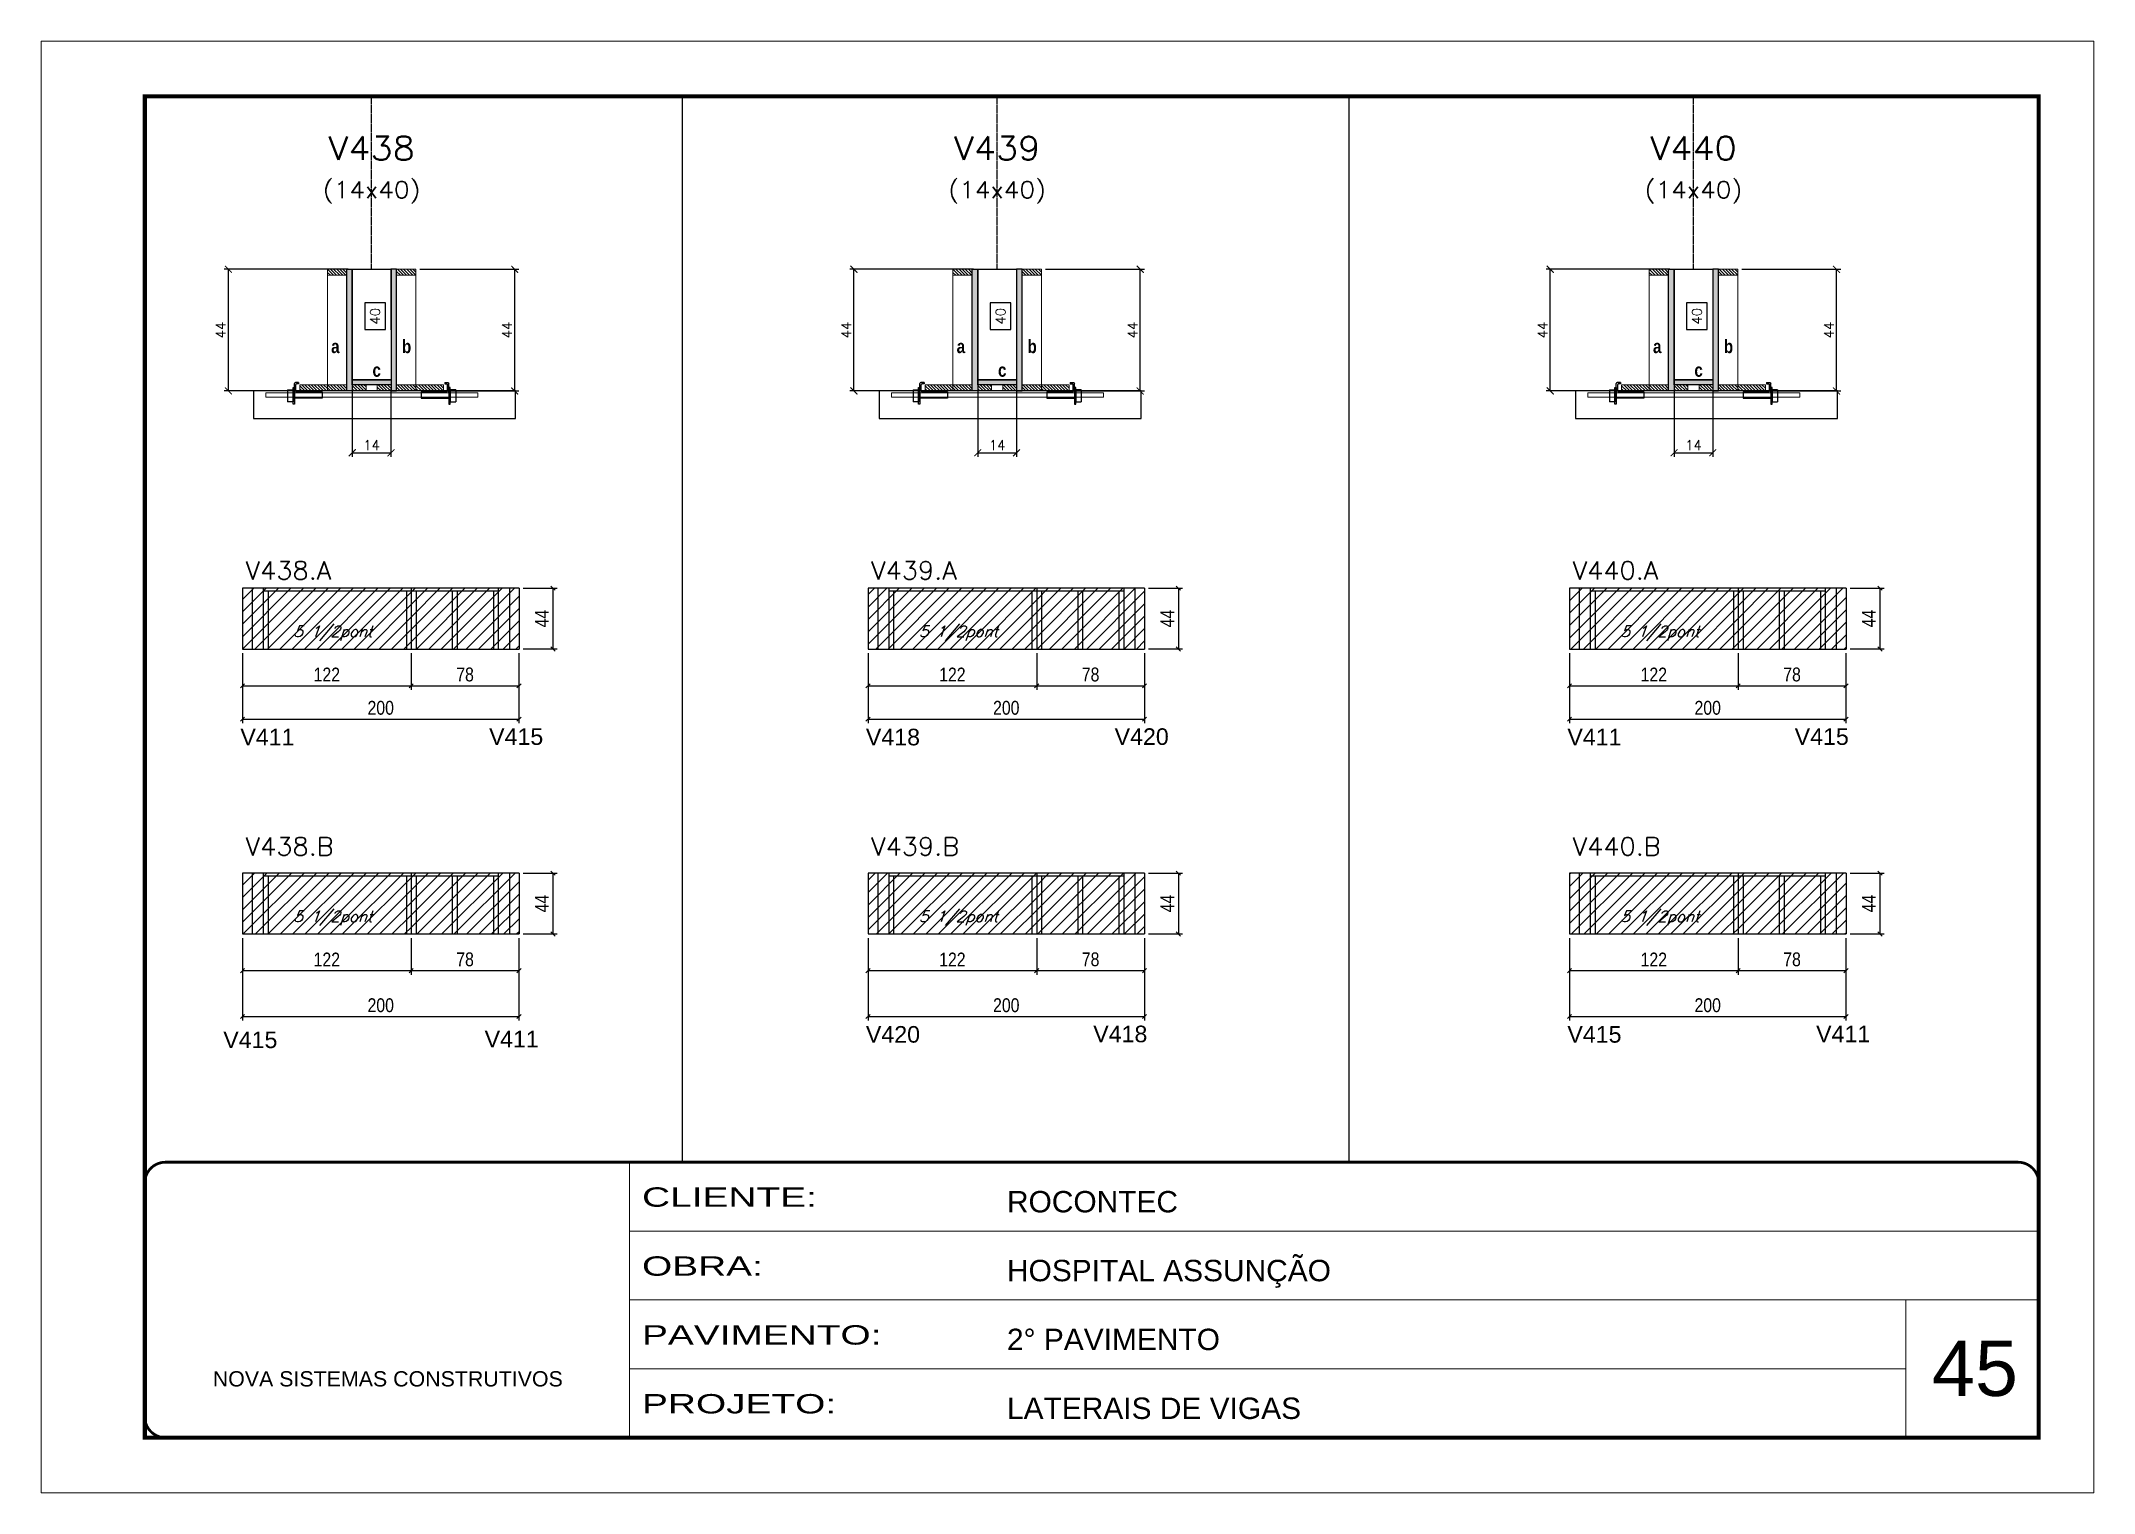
# Model space of a CAD drawing. Extents: x 137137 to 143418, y 10464 to 34486.
# Drawn here: x 137137 to 138622, y 20801 to 21851 of the extents above; entities that cross this region are included whole.
import ezdxf
from ezdxf.enums import TextEntityAlignment as Align

# ---------------------------------------------------------------- set-up
doc = ezdxf.new("R2010")
doc.units = 0
for name, pattern in [('CONTINUO', [0]), ('DASHED', [0.75, 0.5, -0.25]), ('HIDDEN', [0.375, 0.25, -0.125])]:
    doc.linetypes.add(name, pattern=pattern)
for name, color, linetype in [('5', 5, 'Continuous'), ('barrote', 251, 'Continuous'), ('COTA', 241, 'Continuous'), ('Cota Seção (2x)', 4, 'Continuous'), ('detalhes', 4, 'Continuous'), ('Painéis', 200, 'Continuous'), ('presilha', 1, 'Continuous'), ('Reaproveitamento', 251, 'Continuous'), ('SARR_2.2x7', 40, 'Continuous'), ('SARR_3.5x7', 81, 'Continuous'), ('texto', 7, 'Continuous'), ('Texto de Titulo', 7, 'Continuous'), ('Texto Qtd Sarr', 242, 'Continuous')]:
    doc.layers.add(name, color=color, linetype=linetype)
for name, color, linetype, lineweight in [('CARIMBO', 255, 'Continuous', 9), ('CONCRETO', 251, 'Continuous', 25), ('Folhas', 255, 'Continuous', 9), ('Hachura', 251, 'Continuous', 9), ('Madeira', 126, 'Continuous', 18), ('SARRAFO DE PRESSAO', 251, 'DASHED', 9), ('SCO-___-LAJ', 2, 'Continuous', 0), ('Texto Seção', 7, 'Continuous', 15)]:
    doc.layers.add(name, color=color, linetype=linetype, lineweight=lineweight)
doc.styles.add('ARIAL', font='arial.ttf')
doc.styles.add('COTA TECNICA', font='techl___.ttf', dxfattribs={"height": 10})
doc.styles.add('REGUA-120', font='ROMANS.shx', dxfattribs={"height": 15})
doc.styles.add('Romans', font='romans.shx')
doc.styles.get("Standard").update_dxf_attribs({"font": 'arial.ttf'})
doc.styles.add('TECNICA', font='techb___.ttf', dxfattribs={"height": 10})
doc.styles.add('Tecnologia', font='')
doc.styles.get('Tecnologia').set_extended_font_data('Forgotten Futurist')
doc.dimstyles.new('Cota Seção (2x)', dxfattribs={"dimtxt": 7, "dimasz": 5, "dimexe": 3, "dimexo": 3, "dimgap": 2, "dimtad": 3, "dimdec": 1, "dimlfac": 0.5, "dimzin": 12, "dimdsep": 46, "dimtxsty": 'Romans', "dimblk": 'ARCHTICK', "dimcen": 0, "dimclrd": 4, "dimclre": 4, "dimclrt": 1, "dimadec": 1, "dimazin": 3, "dimtfac": 1, "dimtdec": 1, "dimtmove": 0, "dimatfit": 3, "dimldrblk": 'OBLIQUE', "dimfxl": 1, "dimtolj": 1, "dimtzin": 12, "dimarcsym": 0})
doc.dimstyles.new('Cota Seção interna', dxfattribs={"dimtxt": 7, "dimasz": 6, "dimexe": 0.18, "dimexo": 2, "dimgap": -4, "dimtad": 3, "dimdec": 1, "dimlfac": 0.5, "dimzin": 12, "dimdsep": 46, "dimtxsty": 'Romans', "dimblk": 'ARCHTICK', "dimcen": 0.09, "dimse1": 1, "dimse2": 1, "dimsd1": 1, "dimsd2": 1, "dimclrd": 180, "dimclre": 5, "dimclrt": 1, "dimadec": 0, "dimazin": 3, "dimtfac": 1, "dimtdec": 1, "dimtofl": 0, "dimtmove": 0, "dimatfit": 3, "dimldrblk": 'ARCHTICK', "dimfxl": 1, "dimtolj": 1, "dimtzin": 0, "dimarcsym": 0})
doc.dimstyles.new('PAINEL', dxfattribs={"dimtxt": 10, "dimasz": 3, "dimexe": 3, "dimexo": 3, "dimgap": 3, "dimtad": 1, "dimdec": 1, "dimzin": 12, "dimdsep": 46, "dimtxsty": 'COTA TECNICA', "dimblk1": 'OBLIQUE', "dimblk2": 'OBLIQUE', "dimsah": 1, "dimcen": 0.9, "dimclrd": 4, "dimclre": 4, "dimclrt": 240, "dimadec": 1, "dimazin": 3, "dimtfac": 1, "dimtdec": 1, "dimtmove": 0, "dimatfit": 3, "dimfxl": 1, "dimtolj": 1, "dimtzin": 12, "dimarcsym": 0})
pattern_1 = [(315, (160309.0512, 13368.8062), (1.12253202, 1.12253202), [])]
pattern_2 = [(315, (160319.0512, 13368.8062), (1.12253202, 1.12253202), [])]
pattern_3 = [(315, (161265.2548, 13368.8062), (1.12253202, 1.12253202), [])]
pattern_4 = [(315, (161275.2548, 13368.8062), (1.12253202, 1.12253202), [])]
pattern_5 = [(315, (160761.5338, 13368.8062), (1.12253202, 1.12253202), [])]
pattern_6 = [(315, (160771.5338, 13368.8062), (1.12253202, 1.12253202), [])]
pattern_7 = [(45, (-13.5, -6891.4506), (-4.49012806, 4.49012806), [])]

msp = doc.modelspace()

# ---------------------------------------------------------------- texts
at = {"layer": '5', "linetype": 'Continuous'}
for s, p in [('V415', (137461.4, 21342.42)), ('V418', (137733.96, 21342.12)), ('V420', (137913.89, 21342.42)), ('V415', (138405.82, 21342.42)), ('V411', (137281.48, 21342.12)), ('V411', (138241.39, 21342.12)), ('V415', (137269.1, 21123.15)), ('V411', (137458.17, 21123.68)), ('V420', (137733.96, 21127.09)), ('V418', (137898.41, 21127.38)), ('V415', (138241.39, 21127.09)), ('V411', (138421.32, 21127.38))]:
    msp.add_text(s, height=12, rotation=0.00004, dxfattribs=at).set_placement(p)
at = {"layer": 'CARIMBO', "style": 'ARIAL'}
msp.add_text('45', height=40, dxfattribs=at).set_placement((138505.15, 20871.59))
at = {"layer": 'detalhes', "style": 'TECNICA'}
for s, p in [('a', (137347.13, 21625.79)), ('b', (137398.36, 21625.78)), ('a', (137799.61, 21625.79)), ('b', (137850.85, 21625.78)), ('a', (138303.33, 21625.79)), ('b', (138354.57, 21625.78)), ('c', (137377.03, 21608.69)), ('c', (137829.51, 21608.69)), ('c', (138333.23, 21608.69))]:
    msp.add_text(s, height=9.6, dxfattribs=at).set_placement(p)
at = {"layer": 'texto', "color": 2, "char_height": 8, "attachment_point": 5, "style": 'Romans'}
for insert in [(137348.41, 21423.14), (137800.9, 21423.14), (138308.33, 21423.14), (137348.41, 21217.08), (137800.9, 21217.08), (138308.33, 21217.08)]:
    msp.add_mtext('{\\Q19;\\C256;5 1/2pont}', dxfattribs=dict(at, insert=insert))
at = {"layer": 'Texto Seção', "style": 'REGUA-120', "width": 1.05}
for s, p in [('V438.A', (137285.24, 21462.12)), ('V439.A', (137737.73, 21462.12)), ('V440.A', (138245.16, 21462.12)), ('V438.B', (137285.24, 21262.52)), ('V439.B', (137737.73, 21262.52)), ('V440.B', (138245.16, 21262.52))]:
    msp.add_text(s, height=13, dxfattribs=at).set_placement(p)

# ---------------------------------------------------------------- blocks, each defined once
blk = doc.blocks.new('9999999999')
at = {"color": 30, "linetype": 'CONTINUO'}
for p, q in [((98564.6, 34230.2), (98564.6, 34429.4)), ((98564.6, 34379.6), (99584, 34379.6)), ((98564.6, 34329.8), (99488, 34329.8)), ((99584, 34329.8), (99488, 34329.8)), ((99488, 34329.8), (99488, 34230.2)), ((98564.6, 34280), (99488, 34280))]:
    blk.add_line(p, q, dxfattribs=at)
at = {"color": 30, "linetype": 'CONTINUO', "const_width": 2}
blk.add_lwpolyline([(99584, 34230.2), (99584, 34414.4, 0.414214), (99569, 34429.4), (98229, 34429.4, 0.414214), (98214, 34414.4), (98214, 34245.2, 0.414214), (98229, 34230.2), (99584, 34230.2)], format="xyb", dxfattribs=at)
at = {"layer": 'Folhas'}
blk.add_lwpolyline([(98139, 34190.2), (99624, 34190.2), (99624, 35240.2), (98139, 35240.2)], close=True, dxfattribs=at)
at = {"layer": 'Folhas', "color": 30, "const_width": 3}
blk.add_lwpolyline([(98214, 34230.2), (99584, 34230.2), (99584, 35200.2), (98214, 35200.2)], close=True, dxfattribs=at)
at = {"color": 7, "linetype": 'Continuous', "ltscale": 5, "style": 'ARIAL'}
for s, height, p in [('ROCONTEC', 15.48, (98837.7, 34393.1)), ('HOSPITAL ASSUNÇÃO', 15.483, (98837.7, 34343.3)), ('2° PAVIMENTO', 15.483, (98837.7, 34293.5)), ('NOVA SISTEMAS CONSTRUTIVOS', 11.059, (98263.2, 34267.2)), ('LATERAIS DE VIGAS', 15.483, (98837.7, 34243.7))]:
    blk.add_text(s, height=height, dxfattribs=at).set_placement(p)
at = {"layer": 'Folhas', "color": 7, "style": 'Tecnologia', "width": 1.5}
for s, p in [('CLIENTE:', (98573.7, 34397.2)), ('OBRA:', (98573.7, 34347.3)), ('PAVIMENTO:', (98573.7, 34297.5)), ('PROJETO:', (98573.7, 34247.7))]:
    blk.add_text(s, height=14, dxfattribs=at).set_placement(p)
blk = doc.blocks.new('_Oblique')
at = {"color": 0, "linetype": 'ByBlock', "lineweight": -2}
blk.add_line((-0.5, -0.5), (0.5, 0.5), dxfattribs=at)
blk = doc.blocks.new('*D1490')
at = {"layer": 'COTA', "color": 4, "linetype": 'ByBlock', "lineweight": -2, "transparency": 16777216}
for p, q in [((137283, 21408.8), (137283, 21358.1)), ((137483, 21408.8), (137483, 21358.1)), ((137283, 21361.1), (137483, 21361.1))]:
    blk.add_line(p, q, dxfattribs=at)
at = {"layer": 'Defpoints', "color": 0, "linetype": 'ByBlock', "transparency": 16777216}
for p in [(137283, 21411.8), (137483, 21411.8), (137483, 21361.1)]:
    blk.add_point(p, dxfattribs=at)
at = {"layer": 'COTA', "color": 4, "linetype": 'ByBlock', "lineweight": -2, "transparency": 16777216, "xscale": 3, "yscale": 3, "zscale": 3, "rotation": 180}
blk.add_blockref('_Oblique', (137283, 21361.1), dxfattribs=at)
at = {"layer": 'COTA', "color": 4, "linetype": 'ByBlock', "lineweight": -2, "transparency": 16777216, "xscale": 3, "yscale": 3, "zscale": 3}
blk.add_blockref('_Oblique', (137483, 21361.1), dxfattribs=at)
at = {"layer": 'COTA', "color": 240, "linetype": 'ByBlock', "transparency": 16777216, "insert": (137383, 21369.2), "char_height": 10, "attachment_point": 5, "style": 'COTA TECNICA'}
blk.add_mtext('\\A1;200', dxfattribs=at)
blk = doc.blocks.new('_ArchTick')
at = {"color": 0, "linetype": 'ByBlock', "const_width": 0.15}
blk.add_lwpolyline([(-0.5, -0.5), (0.5, 0.5)], dxfattribs=at)
blk = doc.blocks.new('*D1491')
at = {"layer": 'COTA', "color": 4, "lineweight": -2, "transparency": 16777216}
for p, q in [((137359.4, 21686.4), (137269.8, 21686.4)), ((137272.8, 21598.4), (137272.8, 21686.4)), ((137321.4, 21598.4), (137269.8, 21598.4))]:
    blk.add_line(p, q, dxfattribs=at)
at = {"layer": 'Defpoints', "color": 0, "transparency": 16777216}
for p in [(137272.8, 21686.4), (137362.4, 21686.4), (137324.4, 21598.4)]:
    blk.add_point(p, dxfattribs=at)
at = {"layer": 'COTA', "color": 4, "lineweight": -2, "transparency": 16777216, "xscale": 5, "yscale": 5, "zscale": 5}
for p, rotation in [((137272.8, 21686.4), 90), ((137272.8, 21598.4), 270)]:
    blk.add_blockref('_ArchTick', p, dxfattribs=dict(at, rotation=rotation))
at = {"layer": 'COTA', "color": 1, "transparency": 16777216, "insert": (137267.3, 21642.4), "char_height": 7, "attachment_point": 5, "rotation": 90, "style": 'Romans'}
blk.add_mtext('\\A1;44', dxfattribs=at)
blk = doc.blocks.new('*D1492')
at = {"layer": 'COTA', "color": 4, "lineweight": -2, "transparency": 16777216}
for p, q in [((137411.4, 21686.4), (137482.9, 21686.4)), ((137479.9, 21598.4), (137479.9, 21686.4)), ((137431.4, 21598.4), (137482.9, 21598.4))]:
    blk.add_line(p, q, dxfattribs=at)
at = {"layer": 'Defpoints', "color": 0, "transparency": 16777216}
for p in [(137408.4, 21686.4), (137479.9, 21686.4), (137428.4, 21598.4)]:
    blk.add_point(p, dxfattribs=at)
at = {"layer": 'COTA', "color": 4, "lineweight": -2, "transparency": 16777216, "xscale": 5, "yscale": 5, "zscale": 5}
for p, rotation in [((137479.9, 21686.4), 90), ((137479.9, 21598.4), 270)]:
    blk.add_blockref('_ArchTick', p, dxfattribs=dict(at, rotation=rotation))
at = {"layer": 'COTA', "color": 1, "transparency": 16777216, "insert": (137474.4, 21642.4), "char_height": 7, "attachment_point": 5, "rotation": 90, "style": 'Romans'}
blk.add_mtext('\\A1;44', dxfattribs=at)
blk = doc.blocks.new('*D1493')
at = {"layer": 'Cota Seção (2x)', "color": 180, "lineweight": -2, "transparency": 16777216}
for p, q in [((137386.4, 21662.1), (137371.4, 21662.1)), ((137371.4, 21662.1), (137371.4, 21642.8)), ((137386.4, 21642.8), (137386.4, 21662.1)), ((137371.4, 21642.8), (137386.4, 21642.8))]:
    blk.add_line(p, q, dxfattribs=at)
at = {"layer": 'Defpoints', "color": 0, "transparency": 16777216}
for p in [(137390.4, 21686.4), (137390.4, 21686.4), (137390.4, 21606.5)]:
    blk.add_point(p, dxfattribs=at)
at = {"layer": 'Cota Seção (2x)', "color": 1, "transparency": 16777216, "insert": (137378.9, 21652.4), "char_height": 7, "attachment_point": 5, "rotation": 90, "style": 'Romans'}
blk.add_mtext('\\A1;40', dxfattribs=at)
blk = doc.blocks.new('titulo1')
at = {"layer": 'Defpoints', "color": 252, "linetype": 'HIDDEN', "ltscale": 2}
blk.add_line((0, 0), (0, 125), dxfattribs=at)
at = {"layer": 'Defpoints', "style": 'Romans', "oblique": 15}
blk.add_attdef('FOLHA', text='', height=10, dxfattribs=at).set_placement((0, 15.6), align=Align.MIDDLE_CENTER)
at = {"layer": 'Texto Qtd Sarr', "color": 3, "style": 'Romans', "oblique": 15}
for tag, height, p in [('TITULO', 17, (0, 71.4)), ('SEÇÃO', 12, (0, 41.5))]:
    blk.add_attdef(tag, text='', height=height, dxfattribs=at).set_placement(p, align=Align.MIDDLE_CENTER)
blk = doc.blocks.new('PRESILHA METÁLICA 1')
at = {"layer": 'presilha'}
for p, q in [((0, 13), (6, 13)), ((0, 13), (0, 0)), ((6, 0), (0, 0)), ((6, 15.5), (7.5, 15.5)), ((6, -2.5), (6, 15.5)), ((6, 13), (6, 0)), ((7.5, 10.6), (7.5, 19.9)), ((7.5, 15.5), (7.5, -2.5)), ((37.5, 4.1), (7.5, 4.1)), ((12, 21), (8.6, 21)), ((9, 11.6), (9, 18.9)), ((12, 19.5), (9.6, 19.5)), ((37.5, 11), (9.6, 11)), ((12, 21), (12, 19.5)), ((37.5, 11), (37.5, 4.1)), ((7.5, -2.5), (6, -2.5))]:
    blk.add_line(p, q, dxfattribs=at)
for centre, radius, start, end in [((8.6, 19.9), 1.14, 90, 180), ((9.6, 18.9), 0.57, 90, 180), ((9.6, 11.6), 0.57, 180, 270)]:
    blk.add_arc(centre, radius, start, end, dxfattribs=at)
blk = doc.blocks.new('*D1494')
at = {"layer": 'COTA', "color": 4, "lineweight": -2, "transparency": 16777216}
for p, q in [((137362.4, 21599.8), (137362.4, 21550.7)), ((137390.4, 21599.8), (137390.4, 21550.7)), ((137362.4, 21553.7), (137390.4, 21553.7))]:
    blk.add_line(p, q, dxfattribs=at)
at = {"layer": 'Defpoints', "color": 0, "transparency": 16777216}
for p in [(137362.4, 21602.8), (137390.4, 21602.8), (137390.4, 21553.7)]:
    blk.add_point(p, dxfattribs=at)
at = {"layer": 'COTA', "color": 4, "lineweight": -2, "transparency": 16777216, "xscale": 5, "yscale": 5, "zscale": 5, "rotation": 180}
blk.add_blockref('_ArchTick', (137362.4, 21553.7), dxfattribs=at)
at = {"layer": 'COTA', "color": 4, "lineweight": -2, "transparency": 16777216, "xscale": 5, "yscale": 5, "zscale": 5}
blk.add_blockref('_ArchTick', (137390.4, 21553.7), dxfattribs=at)
at = {"layer": 'COTA', "color": 1, "transparency": 16777216, "insert": (137376.4, 21559.2), "char_height": 7, "attachment_point": 5, "style": 'Romans'}
blk.add_mtext('\\A1;14', dxfattribs=at)
blk = doc.blocks.new('*D1495')
at = {"layer": 'COTA', "color": 4, "lineweight": -2, "transparency": 16777216}
for p, q in [((138315.6, 21686.4), (138226, 21686.4)), ((138229, 21598.4), (138229, 21686.4)), ((138277.6, 21598.4), (138226, 21598.4))]:
    blk.add_line(p, q, dxfattribs=at)
at = {"layer": 'Defpoints', "color": 0, "transparency": 16777216}
for p in [(138229, 21686.4), (138318.6, 21686.4), (138280.6, 21598.4)]:
    blk.add_point(p, dxfattribs=at)
at = {"layer": 'COTA', "color": 4, "lineweight": -2, "transparency": 16777216, "xscale": 5, "yscale": 5, "zscale": 5}
for p, rotation in [((138229, 21686.4), 90), ((138229, 21598.4), 270)]:
    blk.add_blockref('_ArchTick', p, dxfattribs=dict(at, rotation=rotation))
at = {"layer": 'COTA', "color": 1, "transparency": 16777216, "insert": (138223.5, 21642.4), "char_height": 7, "attachment_point": 5, "rotation": 90, "style": 'Romans'}
blk.add_mtext('\\A1;44', dxfattribs=at)
blk = doc.blocks.new('*D1496')
at = {"layer": 'COTA', "color": 4, "lineweight": -2, "transparency": 16777216}
for p, q in [((138367.6, 21686.4), (138439.1, 21686.4)), ((138436.1, 21598.4), (138436.1, 21686.4)), ((138387.6, 21598.4), (138439.1, 21598.4))]:
    blk.add_line(p, q, dxfattribs=at)
at = {"layer": 'Defpoints', "color": 0, "transparency": 16777216}
for p in [(138364.6, 21686.4), (138436.1, 21686.4), (138384.6, 21598.4)]:
    blk.add_point(p, dxfattribs=at)
at = {"layer": 'COTA', "color": 4, "lineweight": -2, "transparency": 16777216, "xscale": 5, "yscale": 5, "zscale": 5}
for p, rotation in [((138436.1, 21686.4), 90), ((138436.1, 21598.4), 270)]:
    blk.add_blockref('_ArchTick', p, dxfattribs=dict(at, rotation=rotation))
at = {"layer": 'COTA', "color": 1, "transparency": 16777216, "insert": (138430.6, 21642.4), "char_height": 7, "attachment_point": 5, "rotation": 90, "style": 'Romans'}
blk.add_mtext('\\A1;44', dxfattribs=at)
blk = doc.blocks.new('*D1497')
at = {"layer": 'Cota Seção (2x)', "color": 180, "lineweight": -2, "transparency": 16777216}
for p, q in [((138342.6, 21662.1), (138327.6, 21662.1)), ((138327.6, 21662.1), (138327.6, 21642.8)), ((138342.6, 21642.8), (138342.6, 21662.1)), ((138327.6, 21642.8), (138342.6, 21642.8))]:
    blk.add_line(p, q, dxfattribs=at)
at = {"layer": 'Defpoints', "color": 0, "transparency": 16777216}
for p in [(138346.6, 21686.4), (138346.6, 21686.4), (138346.6, 21606.5)]:
    blk.add_point(p, dxfattribs=at)
at = {"layer": 'Cota Seção (2x)', "color": 1, "transparency": 16777216, "insert": (138335.1, 21652.4), "char_height": 7, "attachment_point": 5, "rotation": 90, "style": 'Romans'}
blk.add_mtext('\\A1;40', dxfattribs=at)
blk = doc.blocks.new('*D1498')
at = {"layer": 'COTA', "color": 4, "lineweight": -2, "transparency": 16777216}
for p, q in [((138318.6, 21599.8), (138318.6, 21550.7)), ((138346.6, 21599.8), (138346.6, 21550.7)), ((138318.6, 21553.7), (138346.6, 21553.7))]:
    blk.add_line(p, q, dxfattribs=at)
at = {"layer": 'Defpoints', "color": 0, "transparency": 16777216}
for p in [(138318.6, 21602.8), (138346.6, 21602.8), (138346.6, 21553.7)]:
    blk.add_point(p, dxfattribs=at)
at = {"layer": 'COTA', "color": 4, "lineweight": -2, "transparency": 16777216, "xscale": 5, "yscale": 5, "zscale": 5, "rotation": 180}
blk.add_blockref('_ArchTick', (138318.6, 21553.7), dxfattribs=at)
at = {"layer": 'COTA', "color": 4, "lineweight": -2, "transparency": 16777216, "xscale": 5, "yscale": 5, "zscale": 5}
blk.add_blockref('_ArchTick', (138346.6, 21553.7), dxfattribs=at)
at = {"layer": 'COTA', "color": 1, "transparency": 16777216, "insert": (138332.6, 21559.2), "char_height": 7, "attachment_point": 5, "style": 'Romans'}
blk.add_mtext('\\A1;14', dxfattribs=at)
blk = doc.blocks.new('*D1499')
at = {"layer": 'COTA', "color": 4, "linetype": 'ByBlock', "lineweight": -2, "transparency": 16777216}
for p, q in [((137486, 21455.8), (137510.6, 21455.8)), ((137507.6, 21455.8), (137507.6, 21411.8)), ((137486, 21411.8), (137510.6, 21411.8))]:
    blk.add_line(p, q, dxfattribs=at)
at = {"layer": 'Defpoints', "color": 0, "linetype": 'ByBlock', "transparency": 16777216}
for p in [(137483, 21455.8), (137483, 21411.8), (137507.6, 21411.8)]:
    blk.add_point(p, dxfattribs=at)
at = {"layer": 'COTA', "color": 4, "linetype": 'ByBlock', "lineweight": -2, "transparency": 16777216, "xscale": 3, "yscale": 3, "zscale": 3}
for p, rotation in [((137507.6, 21455.8), 90), ((137507.6, 21411.8), 270)]:
    blk.add_blockref('_Oblique', p, dxfattribs=dict(at, rotation=rotation))
at = {"layer": 'COTA', "color": 240, "linetype": 'ByBlock', "transparency": 16777216, "insert": (137499.5, 21433.8), "char_height": 10, "attachment_point": 5, "rotation": 90, "style": 'COTA TECNICA'}
blk.add_mtext('\\A1;44', dxfattribs=at)
blk = doc.blocks.new('*D1500')
at = {"layer": 'COTA', "color": 4, "linetype": 'ByBlock', "lineweight": -2, "transparency": 16777216}
for p, q in [((137283, 21202.7), (137283, 21143)), ((137483, 21202.7), (137483, 21143)), ((137283, 21146), (137483, 21146))]:
    blk.add_line(p, q, dxfattribs=at)
at = {"layer": 'Defpoints', "color": 0, "linetype": 'ByBlock', "transparency": 16777216}
for p in [(137283, 21205.7), (137483, 21205.7), (137483, 21146)]:
    blk.add_point(p, dxfattribs=at)
at = {"layer": 'COTA', "color": 4, "linetype": 'ByBlock', "lineweight": -2, "transparency": 16777216, "xscale": 3, "yscale": 3, "zscale": 3, "rotation": 180}
blk.add_blockref('_Oblique', (137283, 21146), dxfattribs=at)
at = {"layer": 'COTA', "color": 4, "linetype": 'ByBlock', "lineweight": -2, "transparency": 16777216, "xscale": 3, "yscale": 3, "zscale": 3}
blk.add_blockref('_Oblique', (137483, 21146), dxfattribs=at)
at = {"layer": 'COTA', "color": 240, "linetype": 'ByBlock', "transparency": 16777216, "insert": (137383, 21154.1), "char_height": 10, "attachment_point": 5, "style": 'COTA TECNICA'}
blk.add_mtext('\\A1;200', dxfattribs=at)
blk = doc.blocks.new('*D1501')
at = {"layer": 'COTA', "color": 4, "linetype": 'ByBlock', "lineweight": -2, "transparency": 16777216}
for p, q in [((137486, 21249.7), (137510.6, 21249.7)), ((137507.6, 21249.7), (137507.6, 21205.7)), ((137486, 21205.7), (137510.6, 21205.7))]:
    blk.add_line(p, q, dxfattribs=at)
at = {"layer": 'Defpoints', "color": 0, "linetype": 'ByBlock', "transparency": 16777216}
for p in [(137483, 21249.7), (137483, 21205.7), (137507.6, 21205.7)]:
    blk.add_point(p, dxfattribs=at)
at = {"layer": 'COTA', "color": 4, "linetype": 'ByBlock', "lineweight": -2, "transparency": 16777216, "xscale": 3, "yscale": 3, "zscale": 3}
for p, rotation in [((137507.6, 21249.7), 90), ((137507.6, 21205.7), 270)]:
    blk.add_blockref('_Oblique', p, dxfattribs=dict(at, rotation=rotation))
at = {"layer": 'COTA', "color": 240, "linetype": 'ByBlock', "transparency": 16777216, "insert": (137499.5, 21227.7), "char_height": 10, "attachment_point": 5, "rotation": 90, "style": 'COTA TECNICA'}
blk.add_mtext('\\A1;44', dxfattribs=at)
blk = doc.blocks.new('*D1531')
at = {"layer": 'COTA', "color": 4, "linetype": 'ByBlock', "lineweight": -2, "transparency": 16777216}
for p, q in [((138242.9, 21408.8), (138242.9, 21358.1)), ((138442.9, 21408.8), (138442.9, 21358.1)), ((138242.9, 21361.1), (138442.9, 21361.1))]:
    blk.add_line(p, q, dxfattribs=at)
at = {"layer": 'Defpoints', "color": 0, "linetype": 'ByBlock', "transparency": 16777216}
for p in [(138242.9, 21411.8), (138442.9, 21411.8), (138442.9, 21361.1)]:
    blk.add_point(p, dxfattribs=at)
at = {"layer": 'COTA', "color": 4, "linetype": 'ByBlock', "lineweight": -2, "transparency": 16777216, "xscale": 3, "yscale": 3, "zscale": 3, "rotation": 180}
blk.add_blockref('_Oblique', (138242.9, 21361.1), dxfattribs=at)
at = {"layer": 'COTA', "color": 4, "linetype": 'ByBlock', "lineweight": -2, "transparency": 16777216, "xscale": 3, "yscale": 3, "zscale": 3}
blk.add_blockref('_Oblique', (138442.9, 21361.1), dxfattribs=at)
at = {"layer": 'COTA', "color": 240, "linetype": 'ByBlock', "transparency": 16777216, "insert": (138342.9, 21369.2), "char_height": 10, "attachment_point": 5, "style": 'COTA TECNICA'}
blk.add_mtext('\\A1;200', dxfattribs=at)
blk = doc.blocks.new('*D1532')
at = {"layer": 'COTA', "color": 4, "linetype": 'ByBlock', "lineweight": -2, "transparency": 16777216}
for p, q in [((138445.9, 21455.8), (138470.5, 21455.8)), ((138467.5, 21455.8), (138467.5, 21411.8)), ((138445.9, 21411.8), (138470.5, 21411.8))]:
    blk.add_line(p, q, dxfattribs=at)
at = {"layer": 'Defpoints', "color": 0, "linetype": 'ByBlock', "transparency": 16777216}
for p in [(138442.9, 21455.8), (138442.9, 21411.8), (138467.5, 21411.8)]:
    blk.add_point(p, dxfattribs=at)
at = {"layer": 'COTA', "color": 4, "linetype": 'ByBlock', "lineweight": -2, "transparency": 16777216, "xscale": 3, "yscale": 3, "zscale": 3}
for p, rotation in [((138467.5, 21455.8), 90), ((138467.5, 21411.8), 270)]:
    blk.add_blockref('_Oblique', p, dxfattribs=dict(at, rotation=rotation))
at = {"layer": 'COTA', "color": 240, "linetype": 'ByBlock', "transparency": 16777216, "insert": (138459.4, 21433.8), "char_height": 10, "attachment_point": 5, "rotation": 90, "style": 'COTA TECNICA'}
blk.add_mtext('\\A1;44', dxfattribs=at)
blk = doc.blocks.new('*D1533')
at = {"layer": 'COTA', "color": 4, "linetype": 'ByBlock', "lineweight": -2, "transparency": 16777216}
for p, q in [((138242.9, 21202.7), (138242.9, 21143)), ((138442.9, 21202.7), (138442.9, 21143)), ((138242.9, 21146), (138442.9, 21146))]:
    blk.add_line(p, q, dxfattribs=at)
at = {"layer": 'Defpoints', "color": 0, "linetype": 'ByBlock', "transparency": 16777216}
for p in [(138242.9, 21205.7), (138442.9, 21205.7), (138442.9, 21146)]:
    blk.add_point(p, dxfattribs=at)
at = {"layer": 'COTA', "color": 4, "linetype": 'ByBlock', "lineweight": -2, "transparency": 16777216, "xscale": 3, "yscale": 3, "zscale": 3, "rotation": 180}
blk.add_blockref('_Oblique', (138242.9, 21146), dxfattribs=at)
at = {"layer": 'COTA', "color": 4, "linetype": 'ByBlock', "lineweight": -2, "transparency": 16777216, "xscale": 3, "yscale": 3, "zscale": 3}
blk.add_blockref('_Oblique', (138442.9, 21146), dxfattribs=at)
at = {"layer": 'COTA', "color": 240, "linetype": 'ByBlock', "transparency": 16777216, "insert": (138342.9, 21154.1), "char_height": 10, "attachment_point": 5, "style": 'COTA TECNICA'}
blk.add_mtext('\\A1;200', dxfattribs=at)
blk = doc.blocks.new('*D1534')
at = {"layer": 'COTA', "color": 4, "linetype": 'ByBlock', "lineweight": -2, "transparency": 16777216}
for p, q in [((138445.9, 21249.7), (138470.5, 21249.7)), ((138467.5, 21249.7), (138467.5, 21205.7)), ((138445.9, 21205.7), (138470.5, 21205.7))]:
    blk.add_line(p, q, dxfattribs=at)
at = {"layer": 'Defpoints', "color": 0, "linetype": 'ByBlock', "transparency": 16777216}
for p in [(138442.9, 21249.7), (138442.9, 21205.7), (138467.5, 21205.7)]:
    blk.add_point(p, dxfattribs=at)
at = {"layer": 'COTA', "color": 4, "linetype": 'ByBlock', "lineweight": -2, "transparency": 16777216, "xscale": 3, "yscale": 3, "zscale": 3}
for p, rotation in [((138467.5, 21249.7), 90), ((138467.5, 21205.7), 270)]:
    blk.add_blockref('_Oblique', p, dxfattribs=dict(at, rotation=rotation))
at = {"layer": 'COTA', "color": 240, "linetype": 'ByBlock', "transparency": 16777216, "insert": (138459.4, 21227.7), "char_height": 10, "attachment_point": 5, "rotation": 90, "style": 'COTA TECNICA'}
blk.add_mtext('\\A1;44', dxfattribs=at)
blk = doc.blocks.new('*D1535')
at = {"layer": 'COTA', "color": 4, "linetype": 'ByBlock', "lineweight": -2, "transparency": 16777216}
for p, q in [((137735.5, 21408.8), (137735.5, 21358.1)), ((137935.5, 21408.8), (137935.5, 21358.1)), ((137735.5, 21361.1), (137935.5, 21361.1))]:
    blk.add_line(p, q, dxfattribs=at)
at = {"layer": 'Defpoints', "color": 0, "linetype": 'ByBlock', "transparency": 16777216}
for p in [(137735.5, 21411.8), (137935.5, 21411.8), (137935.5, 21361.1)]:
    blk.add_point(p, dxfattribs=at)
at = {"layer": 'COTA', "color": 4, "linetype": 'ByBlock', "lineweight": -2, "transparency": 16777216, "xscale": 3, "yscale": 3, "zscale": 3, "rotation": 180}
blk.add_blockref('_Oblique', (137735.5, 21361.1), dxfattribs=at)
at = {"layer": 'COTA', "color": 4, "linetype": 'ByBlock', "lineweight": -2, "transparency": 16777216, "xscale": 3, "yscale": 3, "zscale": 3}
blk.add_blockref('_Oblique', (137935.5, 21361.1), dxfattribs=at)
at = {"layer": 'COTA', "color": 240, "linetype": 'ByBlock', "transparency": 16777216, "insert": (137835.5, 21369.2), "char_height": 10, "attachment_point": 5, "style": 'COTA TECNICA'}
blk.add_mtext('\\A1;200', dxfattribs=at)
blk = doc.blocks.new('*D1536')
at = {"layer": 'COTA', "color": 4, "lineweight": -2, "transparency": 16777216}
for p, q in [((137811.9, 21686.4), (137722.3, 21686.4)), ((137725.3, 21598.4), (137725.3, 21686.4)), ((137773.9, 21598.4), (137722.3, 21598.4))]:
    blk.add_line(p, q, dxfattribs=at)
at = {"layer": 'Defpoints', "color": 0, "transparency": 16777216}
for p in [(137725.3, 21686.4), (137814.9, 21686.4), (137776.9, 21598.4)]:
    blk.add_point(p, dxfattribs=at)
at = {"layer": 'COTA', "color": 4, "lineweight": -2, "transparency": 16777216, "xscale": 5, "yscale": 5, "zscale": 5}
for p, rotation in [((137725.3, 21686.4), 90), ((137725.3, 21598.4), 270)]:
    blk.add_blockref('_ArchTick', p, dxfattribs=dict(at, rotation=rotation))
at = {"layer": 'COTA', "color": 1, "transparency": 16777216, "insert": (137719.8, 21642.4), "char_height": 7, "attachment_point": 5, "rotation": 90, "style": 'Romans'}
blk.add_mtext('\\A1;44', dxfattribs=at)
blk = doc.blocks.new('*D1537')
at = {"layer": 'COTA', "color": 4, "lineweight": -2, "transparency": 16777216}
for p, q in [((137863.9, 21686.4), (137935.4, 21686.4)), ((137932.4, 21598.4), (137932.4, 21686.4)), ((137883.9, 21598.4), (137935.4, 21598.4))]:
    blk.add_line(p, q, dxfattribs=at)
at = {"layer": 'Defpoints', "color": 0, "transparency": 16777216}
for p in [(137860.9, 21686.4), (137932.4, 21686.4), (137880.9, 21598.4)]:
    blk.add_point(p, dxfattribs=at)
at = {"layer": 'COTA', "color": 4, "lineweight": -2, "transparency": 16777216, "xscale": 5, "yscale": 5, "zscale": 5}
for p, rotation in [((137932.4, 21686.4), 90), ((137932.4, 21598.4), 270)]:
    blk.add_blockref('_ArchTick', p, dxfattribs=dict(at, rotation=rotation))
at = {"layer": 'COTA', "color": 1, "transparency": 16777216, "insert": (137926.9, 21642.4), "char_height": 7, "attachment_point": 5, "rotation": 90, "style": 'Romans'}
blk.add_mtext('\\A1;44', dxfattribs=at)
blk = doc.blocks.new('*D1538')
at = {"layer": 'Cota Seção (2x)', "color": 180, "lineweight": -2, "transparency": 16777216}
for p, q in [((137838.9, 21662.1), (137823.9, 21662.1)), ((137823.9, 21662.1), (137823.9, 21642.8)), ((137838.9, 21642.8), (137838.9, 21662.1)), ((137823.9, 21642.8), (137838.9, 21642.8))]:
    blk.add_line(p, q, dxfattribs=at)
at = {"layer": 'Defpoints', "color": 0, "transparency": 16777216}
for p in [(137842.9, 21686.4), (137842.9, 21686.4), (137842.9, 21606.5)]:
    blk.add_point(p, dxfattribs=at)
at = {"layer": 'Cota Seção (2x)', "color": 1, "transparency": 16777216, "insert": (137831.4, 21652.4), "char_height": 7, "attachment_point": 5, "rotation": 90, "style": 'Romans'}
blk.add_mtext('\\A1;40', dxfattribs=at)
blk = doc.blocks.new('*D1539')
at = {"layer": 'COTA', "color": 4, "lineweight": -2, "transparency": 16777216}
for p, q in [((137814.9, 21599.8), (137814.9, 21550.7)), ((137842.9, 21599.8), (137842.9, 21550.7)), ((137814.9, 21553.7), (137842.9, 21553.7))]:
    blk.add_line(p, q, dxfattribs=at)
at = {"layer": 'Defpoints', "color": 0, "transparency": 16777216}
for p in [(137814.9, 21602.8), (137842.9, 21602.8), (137842.9, 21553.7)]:
    blk.add_point(p, dxfattribs=at)
at = {"layer": 'COTA', "color": 4, "lineweight": -2, "transparency": 16777216, "xscale": 5, "yscale": 5, "zscale": 5, "rotation": 180}
blk.add_blockref('_ArchTick', (137814.9, 21553.7), dxfattribs=at)
at = {"layer": 'COTA', "color": 4, "lineweight": -2, "transparency": 16777216, "xscale": 5, "yscale": 5, "zscale": 5}
blk.add_blockref('_ArchTick', (137842.9, 21553.7), dxfattribs=at)
at = {"layer": 'COTA', "color": 1, "transparency": 16777216, "insert": (137828.9, 21559.2), "char_height": 7, "attachment_point": 5, "style": 'Romans'}
blk.add_mtext('\\A1;14', dxfattribs=at)
blk = doc.blocks.new('*D1540')
at = {"layer": 'COTA', "color": 4, "linetype": 'ByBlock', "lineweight": -2, "transparency": 16777216}
for p, q in [((137938.5, 21455.8), (137963, 21455.8)), ((137960, 21455.8), (137960, 21411.8)), ((137938.5, 21411.8), (137963, 21411.8))]:
    blk.add_line(p, q, dxfattribs=at)
at = {"layer": 'Defpoints', "color": 0, "linetype": 'ByBlock', "transparency": 16777216}
for p in [(137935.5, 21455.8), (137935.5, 21411.8), (137960, 21411.8)]:
    blk.add_point(p, dxfattribs=at)
at = {"layer": 'COTA', "color": 4, "linetype": 'ByBlock', "lineweight": -2, "transparency": 16777216, "xscale": 3, "yscale": 3, "zscale": 3}
for p, rotation in [((137960, 21455.8), 90), ((137960, 21411.8), 270)]:
    blk.add_blockref('_Oblique', p, dxfattribs=dict(at, rotation=rotation))
at = {"layer": 'COTA', "color": 240, "linetype": 'ByBlock', "transparency": 16777216, "insert": (137952, 21433.8), "char_height": 10, "attachment_point": 5, "rotation": 90, "style": 'COTA TECNICA'}
blk.add_mtext('\\A1;44', dxfattribs=at)
blk = doc.blocks.new('*D1541')
at = {"layer": 'COTA', "color": 4, "linetype": 'ByBlock', "lineweight": -2, "transparency": 16777216}
for p, q in [((137735.5, 21202.7), (137735.5, 21143)), ((137935.5, 21202.7), (137935.5, 21143)), ((137735.5, 21146), (137935.5, 21146))]:
    blk.add_line(p, q, dxfattribs=at)
at = {"layer": 'Defpoints', "color": 0, "linetype": 'ByBlock', "transparency": 16777216}
for p in [(137735.5, 21205.7), (137935.5, 21205.7), (137935.5, 21146)]:
    blk.add_point(p, dxfattribs=at)
at = {"layer": 'COTA', "color": 4, "linetype": 'ByBlock', "lineweight": -2, "transparency": 16777216, "xscale": 3, "yscale": 3, "zscale": 3, "rotation": 180}
blk.add_blockref('_Oblique', (137735.5, 21146), dxfattribs=at)
at = {"layer": 'COTA', "color": 4, "linetype": 'ByBlock', "lineweight": -2, "transparency": 16777216, "xscale": 3, "yscale": 3, "zscale": 3}
blk.add_blockref('_Oblique', (137935.5, 21146), dxfattribs=at)
at = {"layer": 'COTA', "color": 240, "linetype": 'ByBlock', "transparency": 16777216, "insert": (137835.5, 21154.1), "char_height": 10, "attachment_point": 5, "style": 'COTA TECNICA'}
blk.add_mtext('\\A1;200', dxfattribs=at)
blk = doc.blocks.new('*D1542')
at = {"layer": 'COTA', "color": 4, "linetype": 'ByBlock', "lineweight": -2, "transparency": 16777216}
for p, q in [((137938.5, 21249.7), (137963, 21249.7)), ((137960, 21249.7), (137960, 21205.7)), ((137938.5, 21205.7), (137963, 21205.7))]:
    blk.add_line(p, q, dxfattribs=at)
at = {"layer": 'Defpoints', "color": 0, "linetype": 'ByBlock', "transparency": 16777216}
for p in [(137935.5, 21249.7), (137935.5, 21205.7), (137960, 21205.7)]:
    blk.add_point(p, dxfattribs=at)
at = {"layer": 'COTA', "color": 4, "linetype": 'ByBlock', "lineweight": -2, "transparency": 16777216, "xscale": 3, "yscale": 3, "zscale": 3}
for p, rotation in [((137960, 21249.7), 90), ((137960, 21205.7), 270)]:
    blk.add_blockref('_Oblique', p, dxfattribs=dict(at, rotation=rotation))
at = {"layer": 'COTA', "color": 240, "linetype": 'ByBlock', "transparency": 16777216, "insert": (137952, 21227.7), "char_height": 10, "attachment_point": 5, "rotation": 90, "style": 'COTA TECNICA'}
blk.add_mtext('\\A1;44', dxfattribs=at)
blk = doc.blocks.new('*D1543')
at = {"layer": 'COTA', "color": 4, "linetype": 'ByBlock', "lineweight": -2, "transparency": 16777216}
for p, q in [((137283, 21408.8), (137283, 21382.2)), ((137405, 21408.8), (137405, 21382.2)), ((137283, 21385.2), (137405, 21385.2))]:
    blk.add_line(p, q, dxfattribs=at)
at = {"layer": 'Defpoints', "color": 0, "linetype": 'ByBlock', "transparency": 16777216}
for p in [(137283, 21411.8), (137405, 21411.8), (137405, 21385.2)]:
    blk.add_point(p, dxfattribs=at)
at = {"layer": 'COTA', "color": 4, "linetype": 'ByBlock', "lineweight": -2, "transparency": 16777216, "xscale": 3, "yscale": 3, "zscale": 3, "rotation": 180}
blk.add_blockref('_Oblique', (137283, 21385.2), dxfattribs=at)
at = {"layer": 'COTA', "color": 4, "linetype": 'ByBlock', "lineweight": -2, "transparency": 16777216, "xscale": 3, "yscale": 3, "zscale": 3}
blk.add_blockref('_Oblique', (137405, 21385.2), dxfattribs=at)
at = {"layer": 'COTA', "color": 240, "linetype": 'ByBlock', "transparency": 16777216, "insert": (137344, 21393.3), "char_height": 10, "attachment_point": 5, "style": 'COTA TECNICA'}
blk.add_mtext('\\A1;122', dxfattribs=at)
blk = doc.blocks.new('*D1544')
at = {"layer": 'COTA', "color": 4, "linetype": 'ByBlock', "lineweight": -2, "transparency": 16777216}
for p, q in [((137405, 21408.8), (137405, 21382.2)), ((137483, 21408.8), (137483, 21382.2)), ((137405, 21385.2), (137483, 21385.2))]:
    blk.add_line(p, q, dxfattribs=at)
at = {"layer": 'Defpoints', "color": 0, "linetype": 'ByBlock', "transparency": 16777216}
for p in [(137405, 21411.8), (137483, 21411.8), (137483, 21385.2)]:
    blk.add_point(p, dxfattribs=at)
at = {"layer": 'COTA', "color": 4, "linetype": 'ByBlock', "lineweight": -2, "transparency": 16777216, "xscale": 3, "yscale": 3, "zscale": 3, "rotation": 180}
blk.add_blockref('_Oblique', (137405, 21385.2), dxfattribs=at)
at = {"layer": 'COTA', "color": 4, "linetype": 'ByBlock', "lineweight": -2, "transparency": 16777216, "xscale": 3, "yscale": 3, "zscale": 3}
blk.add_blockref('_Oblique', (137483, 21385.2), dxfattribs=at)
at = {"layer": 'COTA', "color": 240, "linetype": 'ByBlock', "transparency": 16777216, "insert": (137444, 21393.3), "char_height": 10, "attachment_point": 5, "style": 'COTA TECNICA'}
blk.add_mtext('\\A1;78', dxfattribs=at)
blk = doc.blocks.new('*D1545')
at = {"layer": 'COTA', "color": 4, "linetype": 'ByBlock', "lineweight": -2, "transparency": 16777216}
for p, q in [((137283, 21202.7), (137283, 21176.2)), ((137405, 21202.7), (137405, 21176.2)), ((137283, 21179.2), (137405, 21179.2))]:
    blk.add_line(p, q, dxfattribs=at)
at = {"layer": 'Defpoints', "color": 0, "linetype": 'ByBlock', "transparency": 16777216}
for p in [(137283, 21205.7), (137405, 21205.7), (137405, 21179.2)]:
    blk.add_point(p, dxfattribs=at)
at = {"layer": 'COTA', "color": 4, "linetype": 'ByBlock', "lineweight": -2, "transparency": 16777216, "xscale": 3, "yscale": 3, "zscale": 3, "rotation": 180}
blk.add_blockref('_Oblique', (137283, 21179.2), dxfattribs=at)
at = {"layer": 'COTA', "color": 4, "linetype": 'ByBlock', "lineweight": -2, "transparency": 16777216, "xscale": 3, "yscale": 3, "zscale": 3}
blk.add_blockref('_Oblique', (137405, 21179.2), dxfattribs=at)
at = {"layer": 'COTA', "color": 240, "linetype": 'ByBlock', "transparency": 16777216, "insert": (137344, 21187.2), "char_height": 10, "attachment_point": 5, "style": 'COTA TECNICA'}
blk.add_mtext('\\A1;122', dxfattribs=at)
blk = doc.blocks.new('*D1546')
at = {"layer": 'COTA', "color": 4, "linetype": 'ByBlock', "lineweight": -2, "transparency": 16777216}
for p, q in [((137405, 21202.7), (137405, 21176.2)), ((137483, 21202.7), (137483, 21176.2)), ((137405, 21179.2), (137483, 21179.2))]:
    blk.add_line(p, q, dxfattribs=at)
at = {"layer": 'Defpoints', "color": 0, "linetype": 'ByBlock', "transparency": 16777216}
for p in [(137405, 21205.7), (137483, 21205.7), (137483, 21179.2)]:
    blk.add_point(p, dxfattribs=at)
at = {"layer": 'COTA', "color": 4, "linetype": 'ByBlock', "lineweight": -2, "transparency": 16777216, "xscale": 3, "yscale": 3, "zscale": 3, "rotation": 180}
blk.add_blockref('_Oblique', (137405, 21179.2), dxfattribs=at)
at = {"layer": 'COTA', "color": 4, "linetype": 'ByBlock', "lineweight": -2, "transparency": 16777216, "xscale": 3, "yscale": 3, "zscale": 3}
blk.add_blockref('_Oblique', (137483, 21179.2), dxfattribs=at)
at = {"layer": 'COTA', "color": 240, "linetype": 'ByBlock', "transparency": 16777216, "insert": (137444, 21187.3), "char_height": 10, "attachment_point": 5, "style": 'COTA TECNICA'}
blk.add_mtext('\\A1;78', dxfattribs=at)
blk = doc.blocks.new('*D1547')
at = {"layer": 'COTA', "color": 4, "linetype": 'ByBlock', "lineweight": -2, "transparency": 16777216}
for p, q in [((137735.5, 21408.8), (137735.5, 21382.2)), ((137857.5, 21408.8), (137857.5, 21382.2)), ((137735.5, 21385.2), (137857.5, 21385.2))]:
    blk.add_line(p, q, dxfattribs=at)
at = {"layer": 'Defpoints', "color": 0, "linetype": 'ByBlock', "transparency": 16777216}
for p in [(137735.5, 21411.8), (137857.5, 21411.8), (137857.5, 21385.2)]:
    blk.add_point(p, dxfattribs=at)
at = {"layer": 'COTA', "color": 4, "linetype": 'ByBlock', "lineweight": -2, "transparency": 16777216, "xscale": 3, "yscale": 3, "zscale": 3, "rotation": 180}
blk.add_blockref('_Oblique', (137735.5, 21385.2), dxfattribs=at)
at = {"layer": 'COTA', "color": 4, "linetype": 'ByBlock', "lineweight": -2, "transparency": 16777216, "xscale": 3, "yscale": 3, "zscale": 3}
blk.add_blockref('_Oblique', (137857.5, 21385.2), dxfattribs=at)
at = {"layer": 'COTA', "color": 240, "linetype": 'ByBlock', "transparency": 16777216, "insert": (137796.5, 21393.3), "char_height": 10, "attachment_point": 5, "style": 'COTA TECNICA'}
blk.add_mtext('\\A1;122', dxfattribs=at)
blk = doc.blocks.new('*D1548')
at = {"layer": 'COTA', "color": 4, "linetype": 'ByBlock', "lineweight": -2, "transparency": 16777216}
for p, q in [((137857.5, 21408.8), (137857.5, 21382.2)), ((137935.5, 21408.8), (137935.5, 21382.2)), ((137857.5, 21385.2), (137935.5, 21385.2))]:
    blk.add_line(p, q, dxfattribs=at)
at = {"layer": 'Defpoints', "color": 0, "linetype": 'ByBlock', "transparency": 16777216}
for p in [(137857.5, 21411.8), (137935.5, 21411.8), (137935.5, 21385.2)]:
    blk.add_point(p, dxfattribs=at)
at = {"layer": 'COTA', "color": 4, "linetype": 'ByBlock', "lineweight": -2, "transparency": 16777216, "xscale": 3, "yscale": 3, "zscale": 3, "rotation": 180}
blk.add_blockref('_Oblique', (137857.5, 21385.2), dxfattribs=at)
at = {"layer": 'COTA', "color": 4, "linetype": 'ByBlock', "lineweight": -2, "transparency": 16777216, "xscale": 3, "yscale": 3, "zscale": 3}
blk.add_blockref('_Oblique', (137935.5, 21385.2), dxfattribs=at)
at = {"layer": 'COTA', "color": 240, "linetype": 'ByBlock', "transparency": 16777216, "insert": (137896.5, 21393.3), "char_height": 10, "attachment_point": 5, "style": 'COTA TECNICA'}
blk.add_mtext('\\A1;78', dxfattribs=at)
blk = doc.blocks.new('*D1549')
at = {"layer": 'COTA', "color": 4, "linetype": 'ByBlock', "lineweight": -2, "transparency": 16777216}
for p, q in [((137735.5, 21202.7), (137735.5, 21176.2)), ((137857.5, 21202.7), (137857.5, 21176.2)), ((137735.5, 21179.2), (137857.5, 21179.2))]:
    blk.add_line(p, q, dxfattribs=at)
at = {"layer": 'Defpoints', "color": 0, "linetype": 'ByBlock', "transparency": 16777216}
for p in [(137735.5, 21205.7), (137857.5, 21205.7), (137857.5, 21179.2)]:
    blk.add_point(p, dxfattribs=at)
at = {"layer": 'COTA', "color": 4, "linetype": 'ByBlock', "lineweight": -2, "transparency": 16777216, "xscale": 3, "yscale": 3, "zscale": 3, "rotation": 180}
blk.add_blockref('_Oblique', (137735.5, 21179.2), dxfattribs=at)
at = {"layer": 'COTA', "color": 4, "linetype": 'ByBlock', "lineweight": -2, "transparency": 16777216, "xscale": 3, "yscale": 3, "zscale": 3}
blk.add_blockref('_Oblique', (137857.5, 21179.2), dxfattribs=at)
at = {"layer": 'COTA', "color": 240, "linetype": 'ByBlock', "transparency": 16777216, "insert": (137796.5, 21187.2), "char_height": 10, "attachment_point": 5, "style": 'COTA TECNICA'}
blk.add_mtext('\\A1;122', dxfattribs=at)
blk = doc.blocks.new('*D1550')
at = {"layer": 'COTA', "color": 4, "linetype": 'ByBlock', "lineweight": -2, "transparency": 16777216}
for p, q in [((137857.5, 21202.7), (137857.5, 21176.2)), ((137935.5, 21202.7), (137935.5, 21176.2)), ((137857.5, 21179.2), (137935.5, 21179.2))]:
    blk.add_line(p, q, dxfattribs=at)
at = {"layer": 'Defpoints', "color": 0, "linetype": 'ByBlock', "transparency": 16777216}
for p in [(137857.5, 21205.7), (137935.5, 21205.7), (137935.5, 21179.2)]:
    blk.add_point(p, dxfattribs=at)
at = {"layer": 'COTA', "color": 4, "linetype": 'ByBlock', "lineweight": -2, "transparency": 16777216, "xscale": 3, "yscale": 3, "zscale": 3, "rotation": 180}
blk.add_blockref('_Oblique', (137857.5, 21179.2), dxfattribs=at)
at = {"layer": 'COTA', "color": 4, "linetype": 'ByBlock', "lineweight": -2, "transparency": 16777216, "xscale": 3, "yscale": 3, "zscale": 3}
blk.add_blockref('_Oblique', (137935.5, 21179.2), dxfattribs=at)
at = {"layer": 'COTA', "color": 240, "linetype": 'ByBlock', "transparency": 16777216, "insert": (137896.5, 21187.3), "char_height": 10, "attachment_point": 5, "style": 'COTA TECNICA'}
blk.add_mtext('\\A1;78', dxfattribs=at)
blk = doc.blocks.new('*D1551')
at = {"layer": 'COTA', "color": 4, "linetype": 'ByBlock', "lineweight": -2, "transparency": 16777216}
for p, q in [((138242.9, 21202.7), (138242.9, 21176.2)), ((138364.9, 21202.7), (138364.9, 21176.2)), ((138242.9, 21179.2), (138364.9, 21179.2))]:
    blk.add_line(p, q, dxfattribs=at)
at = {"layer": 'Defpoints', "color": 0, "linetype": 'ByBlock', "transparency": 16777216}
for p in [(138242.9, 21205.7), (138364.9, 21205.7), (138364.9, 21179.2)]:
    blk.add_point(p, dxfattribs=at)
at = {"layer": 'COTA', "color": 4, "linetype": 'ByBlock', "lineweight": -2, "transparency": 16777216, "xscale": 3, "yscale": 3, "zscale": 3, "rotation": 180}
blk.add_blockref('_Oblique', (138242.9, 21179.2), dxfattribs=at)
at = {"layer": 'COTA', "color": 4, "linetype": 'ByBlock', "lineweight": -2, "transparency": 16777216, "xscale": 3, "yscale": 3, "zscale": 3}
blk.add_blockref('_Oblique', (138364.9, 21179.2), dxfattribs=at)
at = {"layer": 'COTA', "color": 240, "linetype": 'ByBlock', "transparency": 16777216, "insert": (138303.9, 21187.2), "char_height": 10, "attachment_point": 5, "style": 'COTA TECNICA'}
blk.add_mtext('\\A1;122', dxfattribs=at)
blk = doc.blocks.new('*D1552')
at = {"layer": 'COTA', "color": 4, "linetype": 'ByBlock', "lineweight": -2, "transparency": 16777216}
for p, q in [((138364.9, 21202.7), (138364.9, 21176.2)), ((138442.9, 21202.7), (138442.9, 21176.2)), ((138364.9, 21179.2), (138442.9, 21179.2))]:
    blk.add_line(p, q, dxfattribs=at)
at = {"layer": 'Defpoints', "color": 0, "linetype": 'ByBlock', "transparency": 16777216}
for p in [(138364.9, 21205.7), (138442.9, 21205.7), (138442.9, 21179.2)]:
    blk.add_point(p, dxfattribs=at)
at = {"layer": 'COTA', "color": 4, "linetype": 'ByBlock', "lineweight": -2, "transparency": 16777216, "xscale": 3, "yscale": 3, "zscale": 3, "rotation": 180}
blk.add_blockref('_Oblique', (138364.9, 21179.2), dxfattribs=at)
at = {"layer": 'COTA', "color": 4, "linetype": 'ByBlock', "lineweight": -2, "transparency": 16777216, "xscale": 3, "yscale": 3, "zscale": 3}
blk.add_blockref('_Oblique', (138442.9, 21179.2), dxfattribs=at)
at = {"layer": 'COTA', "color": 240, "linetype": 'ByBlock', "transparency": 16777216, "insert": (138403.9, 21187.3), "char_height": 10, "attachment_point": 5, "style": 'COTA TECNICA'}
blk.add_mtext('\\A1;78', dxfattribs=at)
blk = doc.blocks.new('*D1553')
at = {"layer": 'COTA', "color": 4, "linetype": 'ByBlock', "lineweight": -2, "transparency": 16777216}
for p, q in [((138242.9, 21408.8), (138242.9, 21382.2)), ((138364.9, 21408.8), (138364.9, 21382.2)), ((138242.9, 21385.2), (138364.9, 21385.2))]:
    blk.add_line(p, q, dxfattribs=at)
at = {"layer": 'Defpoints', "color": 0, "linetype": 'ByBlock', "transparency": 16777216}
for p in [(138242.9, 21411.8), (138364.9, 21411.8), (138364.9, 21385.2)]:
    blk.add_point(p, dxfattribs=at)
at = {"layer": 'COTA', "color": 4, "linetype": 'ByBlock', "lineweight": -2, "transparency": 16777216, "xscale": 3, "yscale": 3, "zscale": 3, "rotation": 180}
blk.add_blockref('_Oblique', (138242.9, 21385.2), dxfattribs=at)
at = {"layer": 'COTA', "color": 4, "linetype": 'ByBlock', "lineweight": -2, "transparency": 16777216, "xscale": 3, "yscale": 3, "zscale": 3}
blk.add_blockref('_Oblique', (138364.9, 21385.2), dxfattribs=at)
at = {"layer": 'COTA', "color": 240, "linetype": 'ByBlock', "transparency": 16777216, "insert": (138303.9, 21393.3), "char_height": 10, "attachment_point": 5, "style": 'COTA TECNICA'}
blk.add_mtext('\\A1;122', dxfattribs=at)
blk = doc.blocks.new('*D1554')
at = {"layer": 'COTA', "color": 4, "linetype": 'ByBlock', "lineweight": -2, "transparency": 16777216}
for p, q in [((138364.9, 21408.8), (138364.9, 21382.2)), ((138442.9, 21408.8), (138442.9, 21382.2)), ((138364.9, 21385.2), (138442.9, 21385.2))]:
    blk.add_line(p, q, dxfattribs=at)
at = {"layer": 'Defpoints', "color": 0, "linetype": 'ByBlock', "transparency": 16777216}
for p in [(138364.9, 21411.8), (138442.9, 21411.8), (138442.9, 21385.2)]:
    blk.add_point(p, dxfattribs=at)
at = {"layer": 'COTA', "color": 4, "linetype": 'ByBlock', "lineweight": -2, "transparency": 16777216, "xscale": 3, "yscale": 3, "zscale": 3, "rotation": 180}
blk.add_blockref('_Oblique', (138364.9, 21385.2), dxfattribs=at)
at = {"layer": 'COTA', "color": 4, "linetype": 'ByBlock', "lineweight": -2, "transparency": 16777216, "xscale": 3, "yscale": 3, "zscale": 3}
blk.add_blockref('_Oblique', (138442.9, 21385.2), dxfattribs=at)
at = {"layer": 'COTA', "color": 240, "linetype": 'ByBlock', "transparency": 16777216, "insert": (138403.9, 21393.3), "char_height": 10, "attachment_point": 5, "style": 'COTA TECNICA'}
blk.add_mtext('\\A1;78', dxfattribs=at)

# ---------------------------------------------------------------- dimensions: what is measured, and where the dimension line sits
at = {"layer": 'COTA'}
for base, p1, p2, picture, middle in [((137272.78, 21686.45), (137324.43, 21598.45), (137362.43, 21686.45), '*D1491', (137267.28, 21642.45)), ((137479.91, 21686.45), (137428.43, 21598.45), (137408.42, 21686.45), '*D1492', (137474.41, 21642.45)), ((137725.26, 21686.45), (137776.91, 21598.45), (137814.91, 21686.45), '*D1536', (137719.76, 21642.45)), ((137932.39, 21686.45), (137880.91, 21598.45), (137860.9, 21686.45), '*D1537', (137926.89, 21642.45)), ((138228.99, 21686.45), (138280.63, 21598.45), (138318.63, 21686.45), '*D1495', (138223.49, 21642.45)), ((138436.11, 21686.45), (138384.63, 21598.45), (138364.63, 21686.45), '*D1496', (138430.61, 21642.45))]:
    dim = msp.add_linear_dim(base=base, p1=p1, p2=p2, angle=90, dimstyle='Cota Seção (2x)', dxfattribs=at)
    dim.commit()
    dim.dimension.update_dxf_attribs({"geometry": picture, "text_midpoint": middle})
for base, p1, p2, picture, middle in [((137390.43, 21553.72), (137362.43, 21602.85), (137390.43, 21602.85), '*D1494', (137376.43, 21559.22)), ((137842.91, 21553.72), (137814.91, 21602.85), (137842.91, 21602.85), '*D1539', (137828.91, 21559.22)), ((138346.63, 21553.72), (138318.63, 21602.85), (138346.63, 21602.85), '*D1498', (138332.63, 21559.22))]:
    dim = msp.add_linear_dim(base=base, p1=p1, p2=p2, dimstyle='Cota Seção (2x)', dxfattribs=at)
    dim.commit()
    dim.dimension.update_dxf_attribs({"geometry": picture, "text_midpoint": middle})
at = {"layer": 'COTA', "linetype": 'ByBlock'}
for base, p1, p2, picture, middle in [((137507.56, 21411.75), (137483.03, 21455.75), (137483.03, 21411.75), '*D1499', (137499.49, 21433.75)), ((137960.04, 21411.75), (137935.51, 21455.75), (137935.51, 21411.75), '*D1540', (137951.97, 21433.75)), ((138467.47, 21411.75), (138442.94, 21455.75), (138442.94, 21411.75), '*D1532', (138459.4, 21433.75)), ((137507.56, 21205.68), (137483.03, 21249.68), (137483.03, 21205.68), '*D1501', (137499.49, 21227.68)), ((137960.04, 21205.68), (137935.51, 21249.68), (137935.51, 21205.68), '*D1542', (137951.97, 21227.68)), ((138467.47, 21205.68), (138442.94, 21249.68), (138442.94, 21205.68), '*D1534', (138459.4, 21227.68))]:
    dim = msp.add_linear_dim(base=base, p1=p1, p2=p2, angle=90, dimstyle='PAINEL', dxfattribs=at)
    dim.commit()
    dim.dimension.update_dxf_attribs({"geometry": picture, "text_midpoint": middle})
for p1, p2, distance, picture, middle in [((137283.03, 21411.75), (137483.03, 21411.75), -50.7, '*D1490', (137383.03, 21369.16)), ((137735.51, 21411.75), (137935.51, 21411.75), -50.7, '*D1535', (137835.51, 21369.16)), ((138242.94, 21411.75), (138442.94, 21411.75), -50.7, '*D1531', (138342.94, 21369.16)), ((137283.03, 21205.68), (137483.03, 21205.68), -59.67, '*D1500', (137383.03, 21154.12)), ((137735.51, 21205.68), (137935.51, 21205.68), -59.67, '*D1541', (137835.51, 21154.12)), ((138242.94, 21205.68), (138442.94, 21205.68), -59.67, '*D1533', (138342.94, 21154.12))]:
    dim = msp.add_aligned_dim(p1=p1, p2=p2, distance=distance, dimstyle='PAINEL', dxfattribs=at)
    dim.commit()
    dim.dimension.update_dxf_attribs({"geometry": picture, "text_midpoint": middle})
for base, p1, p2, picture, middle in [((137405.03, 21385.23), (137283.03, 21411.75), (137405.03, 21411.75), '*D1543', (137344.03, 21393.28)), ((137857.51, 21385.23), (137735.51, 21411.75), (137857.51, 21411.75), '*D1547', (137796.51, 21393.28)), ((138364.94, 21385.23), (138242.94, 21411.75), (138364.94, 21411.75), '*D1553', (138303.94, 21393.28)), ((137405.03, 21179.16), (137283.03, 21205.68), (137405.03, 21205.68), '*D1545', (137344.03, 21187.22)), ((137857.51, 21179.16), (137735.51, 21205.68), (137857.51, 21205.68), '*D1549', (137796.51, 21187.22)), ((138364.94, 21179.16), (138242.94, 21205.68), (138364.94, 21205.68), '*D1551', (138303.94, 21187.22))]:
    dim = msp.add_linear_dim(base=base, p1=p1, p2=p2, dimstyle='PAINEL', dxfattribs=at)
    dim.commit()
    dim.dimension.update_dxf_attribs({"geometry": picture, "text_midpoint": middle})
for base, p1, p2, picture, middle in [((137483.03, 21385.23), (137405.03, 21411.75), (137483.03, 21411.75), '*D1544', (137444.03, 21393.32)), ((137935.51, 21385.23), (137857.51, 21411.75), (137935.51, 21411.75), '*D1548', (137896.51, 21393.32)), ((138442.94, 21385.23), (138364.94, 21411.75), (138442.94, 21411.75), '*D1554', (138403.94, 21393.32)), ((137483.03, 21179.16), (137405.03, 21205.68), (137483.03, 21205.68), '*D1546', (137444.03, 21187.25)), ((137935.51, 21179.16), (137857.51, 21205.68), (137935.51, 21205.68), '*D1550', (137896.51, 21187.25)), ((138442.94, 21179.16), (138364.94, 21205.68), (138442.94, 21205.68), '*D1552', (138403.94, 21187.25))]:
    dim = msp.add_linear_dim(base=base, p1=p1, p2=p2, dimstyle='PAINEL', override={"dimtmove": 1}, dxfattribs=at)
    dim.commit()
    dim.dimension.update_dxf_attribs({"geometry": picture, "text_midpoint": middle})
at = {"layer": 'Cota Seção (2x)'}
for base, p1, p2, picture, middle in [((137390.43, 21686.45), (137390.43, 21606.45), (137390.42, 21686.45), '*D1493', (137390.43, 21652.45)), ((137842.91, 21686.45), (137842.91, 21606.45), (137842.9, 21686.45), '*D1538', (137842.91, 21652.45)), ((138346.63, 21686.45), (138346.63, 21606.45), (138346.63, 21686.45), '*D1497', (138346.63, 21652.45))]:
    dim = msp.add_linear_dim(base=base, p1=p1, p2=p2, angle=90, dimstyle='Cota Seção interna', dxfattribs=at)
    dim.commit()
    dim.dimension.update_dxf_attribs({"geometry": picture, "text_midpoint": middle, "dimtype": 160})

# ---------------------------------------------------------------- hatches: boundary and pattern name
at = {"layer": 'Hachura'}
h = msp.add_hatch(dxfattribs=at)
h.set_pattern_fill('ANSI31', color=256, scale=0.5, angle=270, style=0)
h.set_pattern_definition([(315, (160319.0512, 13378.8062), (1.12253202, 1.12253202), [])])
h.paths.add_polyline_path([(137358.43, 21682.05), (137358.43, 21686.45), (137344.43, 21686.45), (137344.43, 21682.05)])
h = msp.add_hatch(color=256, dxfattribs=at)
h.dxf.hatch_style = 1
h.paths.add_polyline_path([(137358.43, 21686.45), (137362.43, 21686.45), (137362.43, 21598.45), (137358.43, 21598.45)])
h = msp.add_hatch(color=256, dxfattribs=at)
h.dxf.hatch_style = 1
h.paths.add_polyline_path([(137394.42, 21686.45), (137390.42, 21686.45), (137390.43, 21598.45), (137394.43, 21598.45)])
h = msp.add_hatch(dxfattribs=at)
h.set_pattern_fill('ANSI31', color=256, scale=0.5, angle=270, style=0)
h.set_pattern_definition([(315, (160309.0608, 13378.8062), (1.12253202, 1.12253202), [])])
h.paths.add_polyline_path([(137394.42, 21682.05), (137394.42, 21686.45), (137408.42, 21686.45), (137408.42, 21682.05)])
h = msp.add_hatch(dxfattribs=at)
h.set_pattern_fill('ANSI31', color=256, scale=0.5, angle=270, style=0)
h.set_pattern_definition([(315, (160771.5338, 13378.8062), (1.12253202, 1.12253202), [])])
h.paths.add_polyline_path([(137810.91, 21682.05), (137810.91, 21686.45), (137796.91, 21686.45), (137796.91, 21682.05)])
h = msp.add_hatch(color=256, dxfattribs=at)
h.dxf.hatch_style = 1
h.paths.add_polyline_path([(137810.91, 21686.45), (137814.91, 21686.45), (137814.91, 21598.45), (137810.91, 21598.45)])
h = msp.add_hatch(color=256, dxfattribs=at)
h.dxf.hatch_style = 1
h.paths.add_polyline_path([(137846.9, 21686.45), (137842.9, 21686.45), (137842.91, 21598.45), (137846.91, 21598.45)])
h = msp.add_hatch(dxfattribs=at)
h.set_pattern_fill('ANSI31', color=256, scale=0.5, angle=270, style=0)
h.set_pattern_definition([(315, (160761.5435, 13378.8062), (1.12253202, 1.12253202), [])])
h.paths.add_polyline_path([(137846.9, 21682.05), (137846.9, 21686.45), (137860.9, 21686.45), (137860.9, 21682.05)])
h = msp.add_hatch(dxfattribs=at)
h.set_pattern_fill('ANSI31', color=256, scale=0.5, angle=270, style=0)
h.set_pattern_definition([(315, (161275.2548, 13378.8062), (1.12253202, 1.12253202), [])])
h.paths.add_polyline_path([(138314.63, 21682.05), (138314.63, 21686.45), (138300.63, 21686.45), (138300.63, 21682.05)])
h = msp.add_hatch(color=256, dxfattribs=at)
h.dxf.hatch_style = 1
h.paths.add_polyline_path([(138314.63, 21686.45), (138318.63, 21686.45), (138318.63, 21598.45), (138314.63, 21598.45)])
h = msp.add_hatch(color=256, dxfattribs=at)
h.dxf.hatch_style = 1
h.paths.add_polyline_path([(138350.63, 21686.45), (138346.63, 21686.45), (138346.63, 21598.45), (138350.63, 21598.45)])
h = msp.add_hatch(dxfattribs=at)
h.set_pattern_fill('ANSI31', color=256, scale=0.5, angle=270, style=0)
h.set_pattern_definition([(315, (161265.2645, 13378.8062), (1.12253202, 1.12253202), [])])
h.paths.add_polyline_path([(138350.63, 21682.05), (138350.63, 21686.45), (138364.63, 21686.45), (138364.63, 21682.05)])
h = msp.add_hatch(dxfattribs=at)
h.set_pattern_fill('ANSI31', color=256, scale=0.5, angle=270, style=0)
h.set_pattern_definition(pattern_2)
h.paths.add_polyline_path([(137324.43, 21598.45), (137324.43, 21602.85), (137344.43, 21602.85), (137344.43, 21598.45)])
h = msp.add_hatch(dxfattribs=at)
h.set_pattern_fill('ANSI31', color=256, scale=0.5, angle=270, style=0)
h.set_pattern_definition([(315, (160319.0512, 13295.2062), (1.12253202, 1.12253202), [])])
h.paths.add_polyline_path([(137358.43, 21598.45), (137358.43, 21602.85), (137344.43, 21602.85), (137344.43, 21598.45)])
h = msp.add_hatch(color=256, dxfattribs=at)
h.dxf.hatch_style = 1
h.paths.add_polyline_path([(137362.43, 21602.85), (137362.43, 21606.45), (137390.43, 21606.45), (137390.43, 21602.85)])
h = msp.add_hatch(dxfattribs=at)
h.set_pattern_fill('ANSI31', color=256, scale=0.5, angle=270, style=0)
h.set_pattern_definition(pattern_2)
h.paths.add_polyline_path([(137362.43, 21598.45), (137362.43, 21602.85), (137372.43, 21602.85), (137372.43, 21598.45)])
h = msp.add_hatch(dxfattribs=at)
h.set_pattern_fill('ANSI31', color=256, scale=0.5, angle=270, style=0)
h.set_pattern_definition(pattern_1)
h.paths.add_polyline_path([(137390.43, 21598.45), (137390.43, 21602.85), (137380.43, 21602.85), (137380.43, 21598.45)])
h = msp.add_hatch(dxfattribs=at)
h.set_pattern_fill('ANSI31', color=256, scale=0.5, angle=270, style=0)
h.set_pattern_definition([(315, (160309.0512, 13295.2062), (1.12253202, 1.12253202), [])])
h.paths.add_polyline_path([(137394.43, 21598.45), (137394.43, 21602.85), (137408.43, 21602.85), (137408.43, 21598.45)])
h = msp.add_hatch(dxfattribs=at)
h.set_pattern_fill('ANSI31', color=256, scale=0.5, angle=270, style=0)
h.set_pattern_definition(pattern_1)
h.paths.add_polyline_path([(137428.43, 21598.45), (137428.43, 21602.85), (137408.43, 21602.85), (137408.43, 21598.45)])
h = msp.add_hatch(dxfattribs=at)
h.set_pattern_fill('ANSI31', color=256, scale=0.5, angle=270, style=0)
h.set_pattern_definition(pattern_6)
h.paths.add_polyline_path([(137776.91, 21598.45), (137776.91, 21602.85), (137796.91, 21602.85), (137796.91, 21598.45)])
h = msp.add_hatch(dxfattribs=at)
h.set_pattern_fill('ANSI31', color=256, scale=0.5, angle=270, style=0)
h.set_pattern_definition([(315, (160771.5338, 13295.2062), (1.12253202, 1.12253202), [])])
h.paths.add_polyline_path([(137810.91, 21598.45), (137810.91, 21602.85), (137796.91, 21602.85), (137796.91, 21598.45)])
h = msp.add_hatch(color=256, dxfattribs=at)
h.dxf.hatch_style = 1
h.paths.add_polyline_path([(137814.91, 21602.85), (137814.91, 21606.45), (137842.91, 21606.45), (137842.91, 21602.85)])
h = msp.add_hatch(dxfattribs=at)
h.set_pattern_fill('ANSI31', color=256, scale=0.5, angle=270, style=0)
h.set_pattern_definition(pattern_6)
h.paths.add_polyline_path([(137814.91, 21598.45), (137814.91, 21602.85), (137824.91, 21602.85), (137824.91, 21598.45)])
h = msp.add_hatch(dxfattribs=at)
h.set_pattern_fill('ANSI31', color=256, scale=0.5, angle=270, style=0)
h.set_pattern_definition(pattern_5)
h.paths.add_polyline_path([(137842.91, 21598.45), (137842.91, 21602.85), (137832.91, 21602.85), (137832.91, 21598.45)])
h = msp.add_hatch(dxfattribs=at)
h.set_pattern_fill('ANSI31', color=256, scale=0.5, angle=270, style=0)
h.set_pattern_definition([(315, (160761.5338, 13295.2062), (1.12253202, 1.12253202), [])])
h.paths.add_polyline_path([(137846.91, 21598.45), (137846.91, 21602.85), (137860.91, 21602.85), (137860.91, 21598.45)])
h = msp.add_hatch(dxfattribs=at)
h.set_pattern_fill('ANSI31', color=256, scale=0.5, angle=270, style=0)
h.set_pattern_definition(pattern_5)
h.paths.add_polyline_path([(137880.91, 21598.45), (137880.91, 21602.85), (137860.91, 21602.85), (137860.91, 21598.45)])
h = msp.add_hatch(dxfattribs=at)
h.set_pattern_fill('ANSI31', color=256, scale=0.5, angle=270, style=0)
h.set_pattern_definition(pattern_4)
h.paths.add_polyline_path([(138280.63, 21598.45), (138280.63, 21602.85), (138300.63, 21602.85), (138300.63, 21598.45)])
h = msp.add_hatch(dxfattribs=at)
h.set_pattern_fill('ANSI31', color=256, scale=0.5, angle=270, style=0)
h.set_pattern_definition([(315, (161275.2548, 13295.2062), (1.12253202, 1.12253202), [])])
h.paths.add_polyline_path([(138314.63, 21598.45), (138314.63, 21602.85), (138300.63, 21602.85), (138300.63, 21598.45)])
h = msp.add_hatch(color=256, dxfattribs=at)
h.dxf.hatch_style = 1
h.paths.add_polyline_path([(138318.63, 21602.85), (138318.63, 21606.45), (138346.63, 21606.45), (138346.63, 21602.85)])
h = msp.add_hatch(dxfattribs=at)
h.set_pattern_fill('ANSI31', color=256, scale=0.5, angle=270, style=0)
h.set_pattern_definition(pattern_4)
h.paths.add_polyline_path([(138318.63, 21598.45), (138318.63, 21602.85), (138328.63, 21602.85), (138328.63, 21598.45)])
h = msp.add_hatch(dxfattribs=at)
h.set_pattern_fill('ANSI31', color=256, scale=0.5, angle=270, style=0)
h.set_pattern_definition(pattern_3)
h.paths.add_polyline_path([(138346.63, 21598.45), (138346.63, 21602.85), (138336.63, 21602.85), (138336.63, 21598.45)])
h = msp.add_hatch(dxfattribs=at)
h.set_pattern_fill('ANSI31', color=256, scale=0.5, angle=270, style=0)
h.set_pattern_definition([(315, (161265.2548, 13295.2062), (1.12253202, 1.12253202), [])])
h.paths.add_polyline_path([(138350.63, 21598.45), (138350.63, 21602.85), (138364.63, 21602.85), (138364.63, 21598.45)])
h = msp.add_hatch(dxfattribs=at)
h.set_pattern_fill('ANSI31', color=256, scale=0.5, angle=270, style=0)
h.set_pattern_definition(pattern_3)
h.paths.add_polyline_path([(138384.63, 21598.45), (138384.63, 21602.85), (138364.63, 21602.85), (138364.63, 21598.45)])
at = {"layer": 'Reaproveitamento', "linetype": 'ByBlock'}
h = msp.add_hatch(dxfattribs=at)
h.set_pattern_fill('ANSI31', color=256, scale=2)
h.set_pattern_definition(pattern_7)
h.paths.add_polyline_path([(137283.03, 21455.75), (137283.03, 21411.75), (137405.03, 21411.75), (137405.03, 21455.75)])
h = msp.add_hatch(dxfattribs=at)
h.set_pattern_fill('ANSI31', color=256, scale=2)
h.set_pattern_definition(pattern_7)
h.paths.add_polyline_path([(137405.03, 21455.75), (137405.03, 21411.75), (137483.03, 21411.75), (137483.03, 21455.75)])
h = msp.add_hatch(dxfattribs=at)
h.set_pattern_fill('ANSI31', color=256, scale=2)
h.set_pattern_definition(pattern_7)
h.paths.add_polyline_path([(137735.51, 21455.75), (137735.51, 21411.75), (137857.51, 21411.75), (137857.51, 21455.75)])
h = msp.add_hatch(dxfattribs=at)
h.set_pattern_fill('ANSI31', color=256, scale=2)
h.set_pattern_definition(pattern_7)
h.paths.add_polyline_path([(137857.51, 21455.75), (137857.51, 21411.75), (137935.51, 21411.75), (137935.51, 21455.75)])
h = msp.add_hatch(dxfattribs=at)
h.set_pattern_fill('ANSI31', color=256, scale=2)
h.set_pattern_definition(pattern_7)
h.paths.add_polyline_path([(138364.94, 21411.75), (138364.94, 21455.75), (138242.94, 21455.75), (138242.94, 21411.75)])
h.paths.add_polyline_path([(138271.96, 21415.16), (138339.58, 21415.16), (138345.08, 21431.13), (138277.46, 21431.13)], flags=24)
h = msp.add_hatch(dxfattribs=at)
h.set_pattern_fill('ANSI31', color=256, scale=2)
h.set_pattern_definition(pattern_7)
h.paths.add_polyline_path([(138442.94, 21411.75), (138442.94, 21455.75), (138364.94, 21455.75), (138364.94, 21411.75)])
h = msp.add_hatch(dxfattribs=at)
h.set_pattern_fill('ANSI31', color=256, scale=2)
h.set_pattern_definition(pattern_7)
h.paths.add_polyline_path([(137283.03, 21249.68), (137283.03, 21205.68), (137405.03, 21205.68), (137405.03, 21249.68)])
h = msp.add_hatch(dxfattribs=at)
h.set_pattern_fill('ANSI31', color=256, scale=2)
h.set_pattern_definition(pattern_7)
h.paths.add_polyline_path([(137405.03, 21249.68), (137405.03, 21205.68), (137483.03, 21205.68), (137483.03, 21249.68)])
h = msp.add_hatch(dxfattribs=at)
h.set_pattern_fill('ANSI31', color=256, scale=2)
h.set_pattern_definition(pattern_7)
h.paths.add_polyline_path([(137735.51, 21249.68), (137735.51, 21205.68), (137857.51, 21205.68), (137857.51, 21249.68)])
h = msp.add_hatch(dxfattribs=at)
h.set_pattern_fill('ANSI31', color=256, scale=2)
h.set_pattern_definition(pattern_7)
h.paths.add_polyline_path([(137935.51, 21205.68), (137935.51, 21249.68), (137857.51, 21249.68), (137857.51, 21205.68)])
h = msp.add_hatch(dxfattribs=at)
h.set_pattern_fill('ANSI31', color=256, scale=2)
h.set_pattern_definition(pattern_7)
h.paths.add_polyline_path([(138242.94, 21249.68), (138242.94, 21205.68), (138364.94, 21205.68), (138364.94, 21249.68)])
h.paths.add_polyline_path([(138271.96, 21209.09), (138339.58, 21209.09), (138345.08, 21225.06), (138277.46, 21225.06)], flags=24)
h = msp.add_hatch(dxfattribs=at)
h.set_pattern_fill('ANSI31', color=256, scale=2)
h.set_pattern_definition(pattern_7)
h.paths.add_polyline_path([(138364.94, 21249.68), (138364.94, 21205.68), (138442.94, 21205.68), (138442.94, 21249.68)])

# ---------------------------------------------------------------- linework, layer by layer
at = {"layer": 'barrote'}
for points in [[(137290.98, 21578.45), (137480.56, 21578.45), (137480.56, 21598.45), (137290.98, 21598.45)], [(137743.46, 21578.45), (137933.04, 21578.45), (137933.04, 21598.45), (137743.46, 21598.45)], [(138247.18, 21578.45), (138436.76, 21578.45), (138436.76, 21598.45), (138247.18, 21598.45)]]:
    msp.add_lwpolyline(points, close=True, dxfattribs=at)
at = {"layer": 'CONCRETO'}
for points in [[(137362.43, 21686.45), (137362.43, 21686.45), (137362.43, 21686.45), (137362.43, 21686.45), (137390.43, 21686.45), (137390.43, 21686.45), (137390.43, 21686.45), (137390.43, 21606.45), (137362.43, 21606.45), (137362.43, 21686.45)], [(137814.91, 21686.45), (137814.91, 21686.45), (137814.91, 21686.45), (137814.91, 21686.45), (137842.91, 21686.45), (137842.91, 21686.45), (137842.91, 21686.45), (137842.91, 21606.45), (137814.91, 21606.45), (137814.91, 21686.45)], [(138318.63, 21686.45), (138318.63, 21686.45), (138318.63, 21686.45), (138318.63, 21686.45), (138346.63, 21686.45), (138346.63, 21686.45), (138346.63, 21686.45), (138346.63, 21606.45), (138318.63, 21606.45), (138318.63, 21686.45)]]:
    msp.add_lwpolyline(points, close=True, dxfattribs=at)
at = {"layer": 'COTA', "linetype": 'ByBlock'}
for p, q in [((137601.16, 21811.45), (137601.16, 21040.69)), ((138083.2, 21811.45), (138083.2, 21040.69))]:
    msp.add_line(p, q, dxfattribs=at)
at = {"layer": 'Madeira'}
for points in [[(137358.43, 21682.05), (137358.43, 21686.45), (137344.43, 21686.45), (137344.43, 21682.05)], [(137358.43, 21686.45), (137344.43, 21686.45), (137344.43, 21598.45), (137358.43, 21598.45)], [(137394.42, 21682.05), (137394.42, 21686.45), (137408.42, 21686.45), (137408.42, 21682.05)], [(137394.42, 21686.45), (137408.42, 21686.45), (137408.43, 21598.45), (137394.43, 21598.45)], [(137810.91, 21682.05), (137810.91, 21686.45), (137796.91, 21686.45), (137796.91, 21682.05)], [(137810.91, 21686.45), (137796.91, 21686.45), (137796.91, 21598.45), (137810.91, 21598.45)], [(137846.9, 21682.05), (137846.9, 21686.45), (137860.9, 21686.45), (137860.9, 21682.05)], [(137846.9, 21686.45), (137860.9, 21686.45), (137860.91, 21598.45), (137846.91, 21598.45)], [(138314.63, 21682.05), (138314.63, 21686.45), (138300.63, 21686.45), (138300.63, 21682.05)], [(138314.63, 21686.45), (138300.63, 21686.45), (138300.63, 21598.45), (138314.63, 21598.45)], [(138350.63, 21682.05), (138350.63, 21686.45), (138364.63, 21686.45), (138364.63, 21682.05)], [(138350.63, 21686.45), (138364.63, 21686.45), (138364.63, 21598.45), (138350.63, 21598.45)], [(137324.43, 21598.45), (137324.43, 21602.85), (137344.43, 21602.85), (137344.43, 21598.45)], [(137358.43, 21598.45), (137358.43, 21602.85), (137344.43, 21602.85), (137344.43, 21598.45)], [(137362.43, 21598.45), (137362.43, 21602.85), (137372.43, 21602.85), (137372.43, 21598.45)], [(137390.43, 21598.45), (137390.43, 21602.85), (137380.43, 21602.85), (137380.43, 21598.45)], [(137394.43, 21598.45), (137394.43, 21602.85), (137408.43, 21602.85), (137408.43, 21598.45)], [(137428.43, 21598.45), (137428.43, 21602.85), (137408.43, 21602.85), (137408.43, 21598.45)], [(137776.91, 21598.45), (137776.91, 21602.85), (137796.91, 21602.85), (137796.91, 21598.45)], [(137810.91, 21598.45), (137810.91, 21602.85), (137796.91, 21602.85), (137796.91, 21598.45)], [(137814.91, 21598.45), (137814.91, 21602.85), (137824.91, 21602.85), (137824.91, 21598.45)], [(137842.91, 21598.45), (137842.91, 21602.85), (137832.91, 21602.85), (137832.91, 21598.45)], [(137846.91, 21598.45), (137846.91, 21602.85), (137860.91, 21602.85), (137860.91, 21598.45)], [(137880.91, 21598.45), (137880.91, 21602.85), (137860.91, 21602.85), (137860.91, 21598.45)], [(138280.63, 21598.45), (138280.63, 21602.85), (138300.63, 21602.85), (138300.63, 21598.45)], [(138314.63, 21598.45), (138314.63, 21602.85), (138300.63, 21602.85), (138300.63, 21598.45)], [(138318.63, 21598.45), (138318.63, 21602.85), (138328.63, 21602.85), (138328.63, 21598.45)], [(138346.63, 21598.45), (138346.63, 21602.85), (138336.63, 21602.85), (138336.63, 21598.45)], [(138350.63, 21598.45), (138350.63, 21602.85), (138364.63, 21602.85), (138364.63, 21598.45)], [(138384.63, 21598.45), (138384.63, 21602.85), (138364.63, 21602.85), (138364.63, 21598.45)]]:
    msp.add_lwpolyline(points, close=True, dxfattribs=at)
at = {"layer": 'Painéis', "linetype": 'ByBlock'}
for p, q in [((137283.03, 21455.75), (137283.03, 21411.75)), ((137483.03, 21455.75), (137283.03, 21455.75)), ((137405.03, 21455.75), (137405.03, 21411.75)), ((137483.03, 21455.75), (137483.03, 21411.75)), ((137735.51, 21455.75), (137735.51, 21411.75)), ((137935.51, 21455.75), (137735.51, 21455.75)), ((137857.51, 21455.75), (137857.51, 21411.75)), ((137935.51, 21455.75), (137935.51, 21411.75)), ((138242.94, 21455.75), (138242.94, 21411.75)), ((138442.94, 21455.75), (138242.94, 21455.75)), ((138364.94, 21455.75), (138364.94, 21411.75)), ((138442.94, 21455.75), (138442.94, 21411.75)), ((137283.03, 21411.75), (137483.03, 21411.75)), ((137735.51, 21411.75), (137935.51, 21411.75)), ((138242.94, 21411.75), (138442.94, 21411.75)), ((137283.03, 21249.68), (137283.03, 21205.68)), ((137483.03, 21249.68), (137283.03, 21249.68)), ((137405.03, 21249.68), (137405.03, 21205.68)), ((137483.03, 21249.68), (137483.03, 21205.68)), ((137735.51, 21249.68), (137735.51, 21205.68)), ((137935.51, 21249.68), (137735.51, 21249.68)), ((137857.51, 21249.68), (137857.51, 21205.68)), ((137935.51, 21249.68), (137935.51, 21205.68)), ((138242.94, 21249.68), (138242.94, 21205.68)), ((138442.94, 21249.68), (138242.94, 21249.68)), ((138364.94, 21249.68), (138364.94, 21205.68)), ((138442.94, 21249.68), (138442.94, 21205.68)), ((137283.03, 21205.68), (137483.03, 21205.68)), ((137735.51, 21205.68), (137935.51, 21205.68)), ((138242.94, 21205.68), (138442.94, 21205.68))]:
    msp.add_line(p, q, dxfattribs=at)
at = {"layer": 'Painéis'}
for points in [[(137358.43, 21686.45), (137362.43, 21686.45), (137362.43, 21598.45), (137358.43, 21598.45)], [(137394.42, 21686.45), (137390.42, 21686.45), (137390.43, 21598.45), (137394.43, 21598.45)], [(137810.91, 21686.45), (137814.91, 21686.45), (137814.91, 21598.45), (137810.91, 21598.45)], [(137846.9, 21686.45), (137842.9, 21686.45), (137842.91, 21598.45), (137846.91, 21598.45)], [(138314.63, 21686.45), (138318.63, 21686.45), (138318.63, 21598.45), (138314.63, 21598.45)], [(138350.63, 21686.45), (138346.63, 21686.45), (138346.63, 21598.45), (138350.63, 21598.45)], [(137362.43, 21602.85), (137362.43, 21606.45), (137390.43, 21606.45), (137390.43, 21602.85)], [(137814.91, 21602.85), (137814.91, 21606.45), (137842.91, 21606.45), (137842.91, 21602.85)], [(138318.63, 21602.85), (138318.63, 21606.45), (138346.63, 21606.45), (138346.63, 21602.85)]]:
    msp.add_lwpolyline(points, close=True, dxfattribs=at)
at = {"layer": 'SARR_2.2x7', "linetype": 'Continuous'}
for p, q in [((137290.03, 21455.75), (137290.03, 21411.75)), ((137405.03, 21453.55), (137298.03, 21453.55)), ((137468.03, 21453.55), (137405.03, 21453.55)), ((137476.03, 21455.75), (137476.03, 21411.75)), ((137742.51, 21455.75), (137742.51, 21411.75)), ((137857.51, 21453.55), (137750.51, 21453.55)), ((137920.51, 21453.55), (137857.51, 21453.55)), ((137928.51, 21455.75), (137928.51, 21411.75)), ((138249.94, 21455.75), (138249.94, 21411.75)), ((138364.94, 21453.55), (138257.94, 21453.55)), ((138427.94, 21453.55), (138364.94, 21453.55)), ((138435.94, 21455.75), (138435.94, 21411.75)), ((137290.03, 21249.68), (137290.03, 21205.68)), ((137405.03, 21247.48), (137298.03, 21247.48)), ((137468.03, 21247.48), (137405.03, 21247.48)), ((137476.03, 21249.68), (137476.03, 21205.68)), ((137742.51, 21249.68), (137742.51, 21205.68)), ((137857.51, 21247.48), (137750.51, 21247.48)), ((137920.51, 21247.48), (137857.51, 21247.48)), ((137928.51, 21249.68), (137928.51, 21205.68)), ((138249.94, 21249.68), (138249.94, 21205.68)), ((138364.94, 21247.48), (138257.94, 21247.48)), ((138427.94, 21247.48), (138364.94, 21247.48)), ((138435.94, 21249.68), (138435.94, 21205.68))]:
    msp.add_line(p, q, dxfattribs=at)
at = {"layer": 'SARR_3.5x7'}
for p, q in [((137298.03, 21455.75), (137298.03, 21411.75)), ((137301.53, 21453.55), (137301.53, 21411.75)), ((137401.53, 21453.55), (137401.53, 21411.75)), ((137408.53, 21453.55), (137408.53, 21411.75)), ((137434.78, 21453.55), (137434.78, 21411.75)), ((137438.28, 21453.55), (137438.28, 21411.75)), ((137464.53, 21453.55), (137464.53, 21411.75)), ((137468.03, 21455.75), (137468.03, 21411.75)), ((137750.51, 21455.75), (137750.51, 21411.75)), ((137754.01, 21453.55), (137754.01, 21411.75)), ((137854.01, 21453.55), (137854.01, 21411.75)), ((137861.01, 21453.55), (137861.01, 21411.75)), ((137887.26, 21453.55), (137887.26, 21411.75)), ((137890.76, 21453.55), (137890.76, 21411.75)), ((137917.01, 21453.55), (137917.01, 21411.75)), ((137920.51, 21455.75), (137920.51, 21411.75)), ((138257.94, 21455.75), (138257.94, 21411.75)), ((138261.44, 21453.55), (138261.44, 21411.75)), ((138361.44, 21453.55), (138361.44, 21411.75)), ((138368.44, 21453.55), (138368.44, 21411.75)), ((138394.69, 21453.55), (138394.69, 21411.75)), ((138398.19, 21453.55), (138398.19, 21411.75)), ((138424.44, 21453.55), (138424.44, 21411.75)), ((138427.94, 21455.75), (138427.94, 21411.75)), ((137298.03, 21249.68), (137298.03, 21205.68)), ((137301.53, 21247.48), (137301.53, 21205.68)), ((137401.53, 21247.48), (137401.53, 21205.68)), ((137408.53, 21247.48), (137408.53, 21205.68)), ((137434.78, 21247.48), (137434.78, 21205.68)), ((137438.28, 21247.48), (137438.28, 21205.68)), ((137464.53, 21247.48), (137464.53, 21205.68)), ((137468.03, 21249.68), (137468.03, 21205.68)), ((137750.51, 21249.68), (137750.51, 21205.68)), ((137754.01, 21247.48), (137754.01, 21205.68)), ((137854.01, 21247.48), (137854.01, 21205.68)), ((137861.01, 21247.48), (137861.01, 21205.68)), ((137887.26, 21247.48), (137887.26, 21205.68)), ((137890.76, 21247.48), (137890.76, 21205.68)), ((137917.01, 21247.48), (137917.01, 21205.68)), ((137920.51, 21249.68), (137920.51, 21205.68)), ((138257.94, 21249.68), (138257.94, 21205.68)), ((138261.44, 21247.48), (138261.44, 21205.68)), ((138361.44, 21247.48), (138361.44, 21205.68)), ((138368.44, 21247.48), (138368.44, 21205.68)), ((138394.69, 21247.48), (138394.69, 21205.68)), ((138398.19, 21247.48), (138398.19, 21205.68)), ((138424.44, 21247.48), (138424.44, 21205.68)), ((138427.94, 21249.68), (138427.94, 21205.68))]:
    msp.add_line(p, q, dxfattribs=at)
at = {"layer": 'SCO-___-LAJ', "color": 1}
for points in [[(137299.98, 21597.12), (137453.24, 21597.12), (137453.24, 21593.92), (137299.98, 21593.92)], [(137752.46, 21597.12), (137905.73, 21597.12), (137905.73, 21593.92), (137752.46, 21593.92)], [(138256.18, 21597.12), (138409.45, 21597.12), (138409.45, 21593.92), (138256.18, 21593.92)]]:
    msp.add_lwpolyline(points, close=True, dxfattribs=at)

# ---------------------------------------------------------------- block references
at = {"layer": 'presilha', "yscale": 0.6666666666666666, "zscale": 0.6666666666666666}
for p, xscale in [((137315.56, 21590.48), 0.6666666666666666), ((137437.3, 21590.48), -0.6666666666666666), ((137768.05, 21590.48), 0.6666666666666666), ((137889.78, 21590.48), -0.6666666666666666), ((138271.77, 21590.48), 0.6666666666666666), ((138393.5, 21590.48), -0.6666666666666666)]:
    msp.add_blockref('PRESILHA METÁLICA 1', p, dxfattribs=dict(at, xscale=xscale))
at = {"layer": 'SARRAFO DE PRESSAO', "color": 6, "linetype": 'ByBlock'}
msp.add_blockref('9999999999', (38998.31, -13388.76), dxfattribs=at)
at = {"layer": 'Texto Seção'}
ref = msp.add_blockref('titulo1', (137376.43, 21686.45), dxfattribs=at)
ref.add_attrib('TITULO', 'V438', dxfattribs={"layer": 'Texto de Titulo', "color": 7, "height": 17, "style": 'Romans', "width": 1.1}).set_placement((137376.43, 21773.95), align=Align.MIDDLE_CENTER)
ref.add_attrib('SEÇÃO', '(14x40)', dxfattribs={"layer": 'Texto de Titulo', "color": 7, "height": 12, "style": 'Romans', "width": 1.1}).set_placement((137376.43, 21743.95), align=Align.MIDDLE_CENTER)
ref = msp.add_blockref('titulo1', (137828.91, 21686.45), dxfattribs=at)
ref.add_attrib('TITULO', 'V439', dxfattribs={"layer": 'Texto de Titulo', "color": 7, "height": 17, "style": 'Romans', "width": 1.1}).set_placement((137828.91, 21773.95), align=Align.MIDDLE_CENTER)
ref.add_attrib('SEÇÃO', '(14x40)', dxfattribs={"layer": 'Texto de Titulo', "color": 7, "height": 12, "style": 'Romans', "width": 1.1}).set_placement((137828.91, 21743.95), align=Align.MIDDLE_CENTER)
ref = msp.add_blockref('titulo1', (138332.63, 21686.45), dxfattribs=at)
ref.add_attrib('TITULO', 'V440', dxfattribs={"layer": 'Texto de Titulo', "color": 7, "height": 17, "style": 'Romans', "width": 1.1}).set_placement((138332.63, 21773.95), align=Align.MIDDLE_CENTER)
ref.add_attrib('SEÇÃO', '(14x40)', dxfattribs={"layer": 'Texto de Titulo', "color": 7, "height": 12, "style": 'Romans', "width": 1.1}).set_placement((138332.63, 21743.95), align=Align.MIDDLE_CENTER)

msp.set_redraw_order([(e.dxf.handle, doc.entitydb.next_handle()) for e in msp.query("TEXT MTEXT ATTDEF DIMENSION ARC_DIMENSION")])  # texts and dimensions are drawn at this point

doc.saveas('drawing.dxf')
